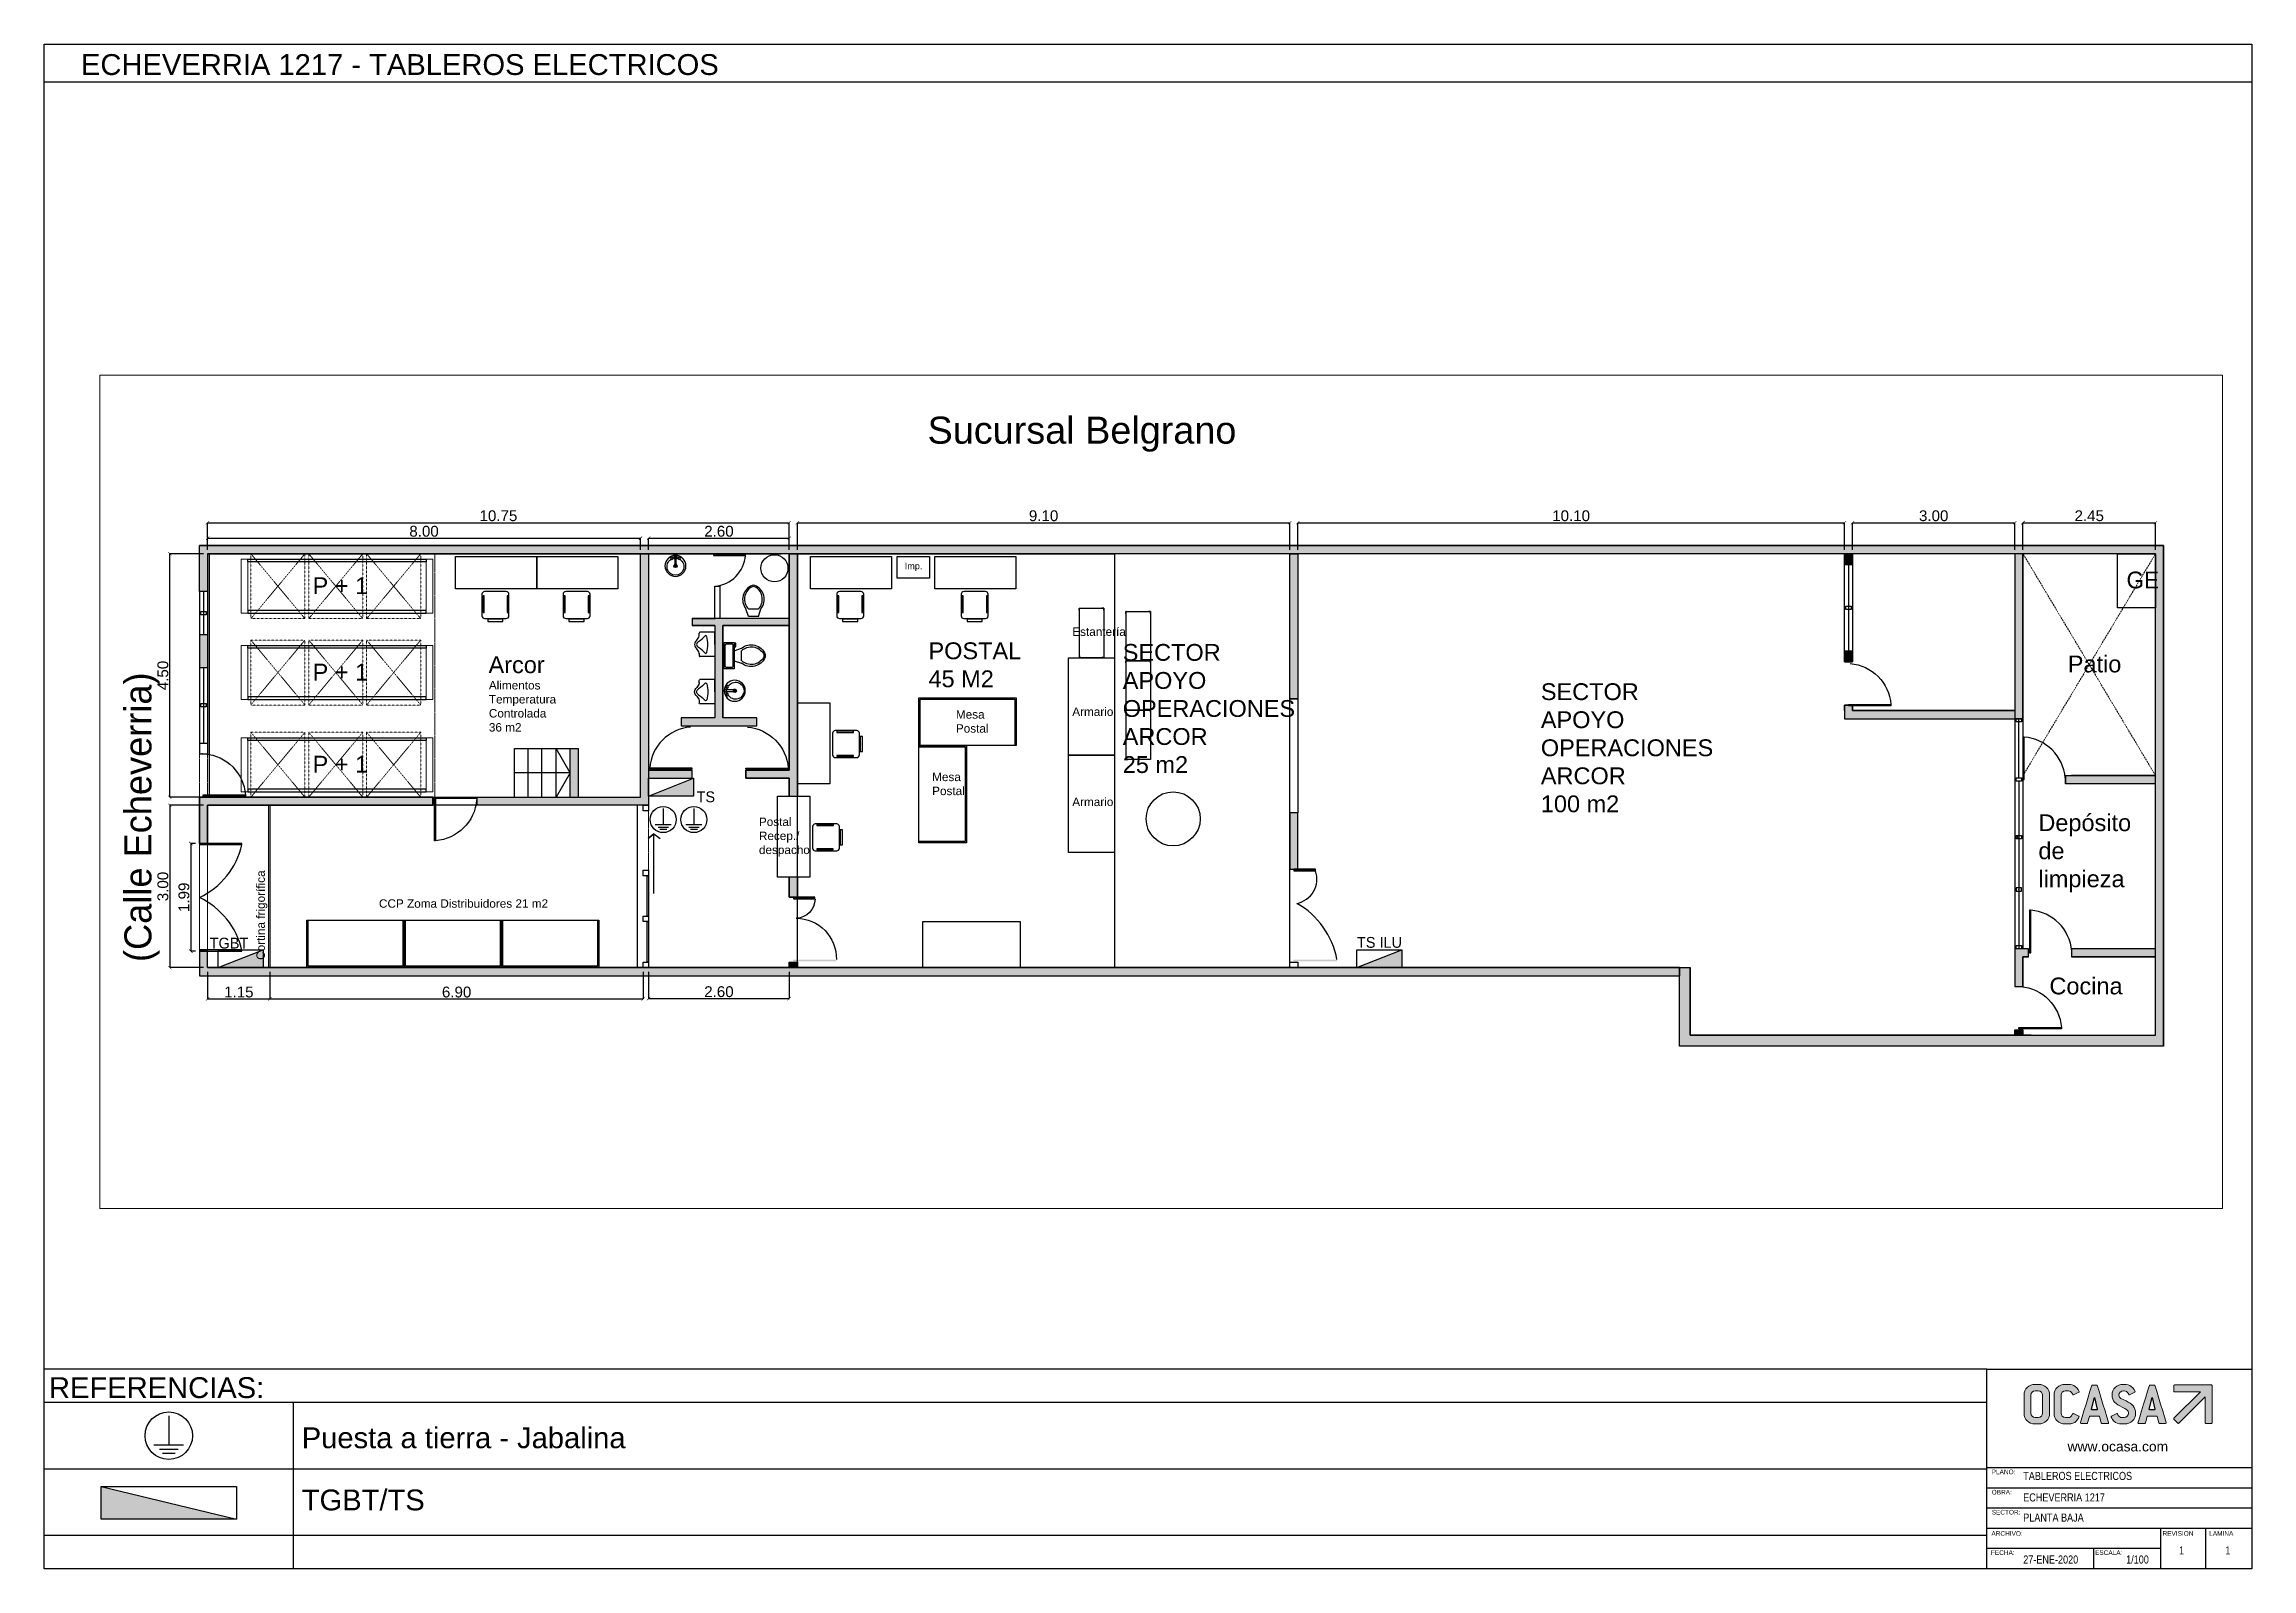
# Paper-space layout 'ARQUITECTURA' of a CAD drawing. Header units: millimetres. Extents: x 584 to 992, y 5 to 287.
# The model-space entities are those that its viewports show. They can reach past a viewport. Long polylines and large blocks are cut down to what shows.
import ezdxf
from ezdxf.enums import TextEntityAlignment as Align

# ---------------------------------------------------------------- set-up
doc = ezdxf.new("R2010")
doc.units = ezdxf.units.MM
doc.linetypes.add('DASHED', pattern=[0.75, 0.5, -0.25])
doc.linetypes.add('HIDDEN2', pattern=[0.1875, 0.125, -0.0625])
doc.layers.get('Defpoints').update_dxf_attribs({"color": 2, "lineweight": 35})
for name, color, linetype in [('00-TEXTOS', 1, 'Continuous'), ('000 - TEXTO', 7, 'Continuous'), ('01', 1, 'Continuous'), ('_Sanitarios', 4, 'Continuous'), ('BORDE EXTERIOR', 250, 'Continuous'), ('Capa 1', 7, 'Continuous'), ('Carpintería', 1, 'Continuous'), ('COTAS GRALES', 141, 'Continuous'), ('Divisiones - Placas de roca de yeso y Vidrio', 3, 'Continuous'), ('Durlock', 30, 'Continuous'), ('EST. LIVIANAS - LARA', 143, 'Continuous'), ('IRI-OCASA-Layout R 9$0$OCA_Mobiliario', 8, 'Continuous'), ('IS ELECTRICA - GE', 20, 'Continuous'), ('LARGUERO_2300', 42, 'Continuous'), ('Leyendas', 251, 'Continuous'), ('LINEAS ROTULO', 252, 'Continuous'), ('Mamposteria_hatch', 252, 'Continuous'), ('Mobiliario', 8, 'Continuous'), ('MUROS', 6, 'Continuous'), ('Racks', 7, 'Continuous'), ('REJAS', 80, 'Continuous'), ('TEXTO CCP', 151, 'Continuous')]:
    doc.layers.add(name, color=color, linetype=linetype)
for name, color, linetype, lineweight in [('1', 6, 'Continuous', 13), ('BASTIDOR', 162, 'Continuous', 5), ('MERCADERIA', 252, 'Continuous', 5), ('Proyecciones', 14, 'HIDDEN2', 5)]:
    doc.layers.add(name, color=color, linetype=linetype, lineweight=lineweight)
doc.layers.add('AUX', color=232, linetype='Continuous', plot=False)
doc.layers.add('VIEWPORT', color=7, linetype='Continuous', plot=False)
doc.layers.add('HATCH ARCOR', color=7, linetype='Continuous', true_color=0xfff0fe)
doc.layers.add('HATCH CCP', color=7, linetype='Continuous', true_color=0xe6ecfe)
doc.styles.add('arial', font='arial.ttf')
doc.styles.add('IRI-OCASA-Layout R 9$0$Standard', font='arial.ttf')
doc.styles.add('ROMANS', font='romans.shx', dxfattribs={"width": 0.8})
doc.styles.add('rotulo1', font='arial.ttf')
doc.dimstyles.new('cotas-50', dxfattribs={"dimscale": 0.5, "dimtxt": 0.4, "dimasz": 0.125, "dimexe": 0, "dimexo": 0.15, "dimgap": 0.05, "dimtad": 1, "dimzin": 2, "dimdsep": 46, "dimtxsty": 'arial', "dimblk1": 'ARCHTICK', "dimblk2": 'ARCHTICK', "dimsah": 1, "dimcen": 0.2, "dimclrd": 9, "dimclre": 8, "dimclrt": 256, "dimaunit": 1, "dimadec": 0, "dimazin": 0, "dimtfac": 1, "dimtix": 1, "dimtmove": 2, "dimatfit": 3, "dimldrblk": 'ARCHTICK', "dimfxl": 1, "dimtolj": 1, "dimtzin": 4, "dimarcsym": 0})

psp = doc.layouts.new('ARQUITECTURA')

# ---------------------------------------------------------------- texts
at = {"transparency": 33554687, "style": 'rotulo1'}
for s, height, p in [('www.ocasa.com ', 1.8275, (957.83, 26.5)), ('PLANO:', 0.857, (943.81, 22.29)), ('OBRA:', 0.857, (943.81, 18.54)), ('SECTOR:', 0.857, (943.81, 14.84)), ('ARCHIVO:', 0.857, (943.76, 10.91)), ('FECHA:', 0.857, (943.67, 7.37)), ('ESCALA:', 0.857, (962.91, 7.37)), ('REVISION', 0.857, (975.38, 10.91)), ('LAMINA', 0.857, (984.01, 10.91))]:
    psp.add_text(s, height=height, dxfattribs=at).set_placement(p)
at = {"transparency": 33554687, "char_height": 1.5, "attachment_point": 1, "style": 'ROMANS'}
for s, width, insert in [('{\\fArial|b0|i0|c0|p34;TABLEROS ELECTRICOS}', 46.9599, (949.64, 22.72)), ('{\\fArial|b0|i0|c0|p34;ECHEVERRIA 1217}', 35.3319, (949.64, 18.75)), ('{\\fArial|b0|i0|c0|p34;PLANTA BAJA}', 35.3319, (949.64, 15.02)), ('{\\fArial|b0|i0|c0|p34;1}', 0.00321, (978.43, 8.95)), ('{\\fArial|b0|i0|c0|p34;1}', 0.00321, (986.99, 8.95)), ('{\\fArial|b0|i0|c0|p34;27-ENE-2020}', 0.0276, (949.64, 7.27)), ('{\\fArial|b0|i0|c0|p34;1/100}', 0.00321, (968.66, 7.27))]:
    psp.add_mtext_dynamic_manual_height_columns(s, width=width, gutter_width=0.0484, heights=[0], dxfattribs=dict(at, insert=insert))
at = {"layer": '00-TEXTOS', "color": 251, "style": 'rotulo1'}
for s, height, p in [('ECHEVERRIA 1217 - TABLEROS ELECTRICOS', 3.8537, (590.69, 282.82)), ('REFERENCIAS:', 3.8537, (584.78, 38.29)), ('Puesta a tierra - Jabalina ', 3.8537, (631.49, 29.02)), ('TGBT/TS', 3.854, (631.49, 17.53))]:
    psp.add_text(s, height=height, dxfattribs=at).set_placement(p, align=Align.MIDDLE_LEFT)

msp = doc.modelspace()

# ---------------------------------------------------------------- texts
at = {"insert": (13.456, -34.214), "char_height": 0.5, "width": 18.41111, "attachment_point": 1}
msp.add_mtext('\\pt0.5;{\\fArial|b0|i0|c0|p34;Sucursal Belgrano}', dxfattribs=at)
at = {"layer": '000 - TEXTO', "char_height": 0.2, "attachment_point": 1}
for s, insert in [('TS', (9.187, -41.141)), ('TGBT', (0.189, -43.845)), ('TS ILU', (21.392, -43.831))]:
    msp.add_mtext_dynamic_manual_height_columns(s, width=1.08426, gutter_width=12.5, heights=[0], dxfattribs=dict(at, insert=insert))
at = {"layer": 'IRI-OCASA-Layout R 9$0$OCA_Mobiliario', "insert": (13.36, -37.07), "char_height": 0.12, "attachment_point": 9, "style": 'IRI-OCASA-Layout R 9$0$Standard'}
msp.add_mtext_dynamic_manual_height_columns('Imp. ', width=1.12152, gutter_width=12.5, heights=[0], dxfattribs=at)
at = {"layer": 'Leyendas'}
msp.add_text('(Calle Echeverria)', height=0.5, rotation=90, dxfattribs=at).set_placement((-0.888, -44.293))
at = {"layer": 'Leyendas', "insert": (35.614, -37.078), "char_height": 0.3109, "attachment_point": 1}
msp.add_mtext_dynamic_manual_height_columns('GE', width=0.25345, gutter_width=12.5, heights=[0], dxfattribs=at)
at = {"layer": 'Leyendas', "attachment_point": 1}
for s, insert, char_height, width in [('{\\fArial|b0|i0|c0|p34;P + 1}', (2.091, -37.183), 0.3109, 1.73402), ('{\\fArial|b0|i0|c0|p34;Estantería}', (16.13, -38.111), 0.15545, 0.86701), ('{\\fArial|b0|i0|c0|p34;Arcor}', (5.342, -38.644), 0.3109, 1.73402), ('{\\fArial|b0|i0|c0|p34;Patio}', (34.528, -38.63), 0.3109, 1.73402), ('{\\fArial|b0|i0|c0|p34;P + 1}', (2.091, -38.78), 0.3109, 1.73402), ('{\\fArial|b0|i0|c0|p34;Alimentos\\PTemperatura \\PControlada\\P36 m2}', (5.348, -39.101), 0.15545, 0.86701), ('{\\fArial|b0|i0|c0|p34;Mesa Postal}', (13.979, -39.64), 0.15545, 0.86701), ('{\\fArial|b0|i0|c0|p34;Armario}', (16.13, -39.59), 0.15545, 0.86701), ('{\\fArial|b0|i0|c0|p34;P + 1}', (2.091, -40.483), 0.3109, 1.73402), ('{\\fArial|b0|i0|c0|p34;Mesa Postal}', (13.54, -40.795), 0.15545, 0.86701), ('{\\fArial|b0|i0|c0|p34;Postal\\PRecep./\\Pdespacho}', (10.339, -41.625), 0.15545, 0.86701), ('{\\fArial|b0|i0|c0|p34;Armario}', (16.13, -41.256), 0.15545, 0.86701), ('{\\fArial|b0|i0|c0|p34;Depósito\\Pde \\Plimpieza}', (33.985, -41.564), 0.3109, 1.73402), ('{\\fArial|b0|i0|c0|p34;Cocina}', (34.189, -44.581), 0.3109, 1.73402)]:
    msp.add_mtext(s, dxfattribs=dict(at, insert=insert, char_height=char_height, width=width))
at = {"layer": 'Leyendas', "insert": (1.053, -44.254), "char_height": 0.15545, "width": 2.4523, "attachment_point": 1, "rotation": 90}
msp.add_mtext('{\\fArial|b0|i0|c0|p34;Cortina frigorífica}', dxfattribs=at)
at = {"layer": 'TEXTO CCP', "attachment_point": 1}
for s, insert, char_height, width in [('{\\fArial|b0|i0|c0|p34;POSTAL\\P45 M2}', (13.473, -38.386), 0.3109, 1.73402), ('{\\fArial|b0|i0|c0|p34;SECTOR APOYO\\POPERACIONES\\PARCOR\\P25 m2}', (17.063, -38.416), 0.3109, 1.73402), ('{\\fArial|b0|i0|c0|p34;SECTOR APOYO\\POPERACIONES\\PARCOR\\P100 m2}', (24.79, -39.142), 0.3109, 1.73402), ('{\\fArial|b0|i0|c0|p34;CCP Zoma Distribuidores 21 m2}', (3.317, -43.135), 0.15545, 5.68672)]:
    msp.add_mtext(s, dxfattribs=dict(at, insert=insert, char_height=char_height, width=width))

# ---------------------------------------------------------------- blocks, each defined once
blk = doc.blocks.new('block 2')
h = blk.add_hatch(color=7)
h.dxf.hatch_style = 1
edge = h.paths.add_edge_path()
edge.add_spline(control_points=[(12.3, -132.6), (12.3, -132.6), (12.3, -106), (12.3, -106), (12.3, -96.5), (5.7, -90.1), (-4.4, -90.1)], knot_values=[5, 5, 5, 5, 6, 6, 6, 7, 7, 7, 7], degree=3, periodic=0)
edge.add_spline(control_points=[(-4.4, -90.1), (-4.4, -90.1), (-8.8, -90.1), (-8.8, -90.1), (-18.8, -90.1), (-25.5, -96.5), (-25.5, -106)], knot_values=[3, 3, 3, 3, 4, 4, 4, 5, 5, 5, 5], degree=3, periodic=0)
edge.add_spline(control_points=[(-25.5, -106), (-25.5, -106), (-25.5, -132.6), (-25.5, -132.6), (-25.5, -142.1), (-18.9, -148.5), (-8.8, -148.5)], knot_values=[1, 1, 1, 1, 2, 2, 2, 3, 3, 3, 3], degree=3, periodic=0)
edge.add_spline(control_points=[(-8.8, -148.5), (-8.8, -148.5), (-4.4, -148.5), (-4.4, -148.5)], knot_values=[0, 0, 0, 0, 1, 1, 1, 1], degree=3, periodic=0)
edge.add_spline(control_points=[(-4.4, -148.5), (5.7, -148.5), (12.3, -142.1), (12.3, -132.6)], knot_values=[7, 7, 7, 7, 8, 8, 8, 8], degree=3, periodic=0)
edge = h.paths.add_edge_path(flags=16)
edge.add_spline(control_points=[(2, -119.3), (2, -125.9), (2, -132.6), (2, -132.6), (2, -136.3), (-0.8, -139.1), (-4.4, -139.1)], knot_values=[6, 6, 6, 6, 6.5, 6.5, 6.5, 7.5, 7.5, 7.5, 7.5], degree=3, periodic=0)
edge.add_spline(control_points=[(-4.4, -139.1), (-4.4, -139.1), (-8.8, -139.1), (-8.8, -139.1), (-12.4, -139.1), (-15.2, -136.2), (-15.2, -132.6)], knot_values=[4, 4, 4, 4, 5, 5, 5, 6, 6, 6, 6], degree=3, periodic=0)
edge.add_spline(control_points=[(-15.2, -132.6), (-15.2, -132.6), (-15.2, -106), (-15.2, -106), (-15.2, -102.4), (-12.4, -99.5), (-8.8, -99.5)], knot_values=[2, 2, 2, 2, 3, 3, 3, 4, 4, 4, 4], degree=3, periodic=0)
edge.add_spline(control_points=[(-8.8, -99.5), (-8.8, -99.5), (-4.4, -99.5), (-4.4, -99.5), (-0.8, -99.5), (2, -102.3), (2, -106)], knot_values=[0, 0, 0, 0, 1, 1, 1, 2, 2, 2, 2], degree=3, periodic=0)
edge.add_spline(control_points=[(2, -106), (2, -106), (2, -112.6), (2, -119.3)], knot_values=[7.5, 7.5, 7.5, 7.5, 8, 8, 8, 8], degree=3, periodic=0)
edge = h.paths.add_edge_path()
edge.add_spline(control_points=[(29.2, -132.6), (29.2, -132.6), (29.2, -106), (29.2, -106), (29.2, -102.4), (32.1, -99.5), (35.7, -99.5)], knot_values=[15, 15, 15, 15, 16, 16, 16, 17, 17, 17, 17], degree=3, periodic=0)
edge.add_spline(control_points=[(35.7, -99.5), (35.7, -99.5), (40.1, -99.5), (40.1, -99.5), (42.7, -99.5), (44.4, -101.1), (46, -103.8)], knot_values=[13, 13, 13, 13, 14, 14, 14, 15, 15, 15, 15], degree=3, periodic=0)
edge.add_spline(control_points=[(46, -103.8), (46.5, -104.8), (46.7, -105.4), (47.2, -105.4)], knot_values=[12, 12, 12, 12, 13, 13, 13, 13], degree=3, periodic=0)
edge.add_spline(control_points=[(47.2, -105.4), (47.3, -105.4), (47.5, -105.4), (47.7, -105.3)], knot_values=[11, 11, 11, 11, 12, 12, 12, 12], degree=3, periodic=0)
edge.add_spline(control_points=[(47.7, -105.3), (47.7, -105.3), (55.5, -101.4), (55.5, -101.4), (55.8, -101.2), (56, -101.1), (56, -100.7)], knot_values=[9, 9, 9, 9, 10, 10, 10, 11, 11, 11, 11], degree=3, periodic=0)
edge.add_spline(control_points=[(56, -100.7), (56, -99.7), (53.9, -95.7), (50.3, -93.1)], knot_values=[8, 8, 8, 8, 9, 9, 9, 9], degree=3, periodic=0)
edge.add_spline(control_points=[(50.3, -93.1), (47.5, -91), (44.2, -90.1), (40.1, -90.1)], knot_values=[7, 7, 7, 7, 8, 8, 8, 8], degree=3, periodic=0)
edge.add_spline(control_points=[(40.1, -90.1), (40.1, -90.1), (35.7, -90.1), (35.7, -90.1), (25.6, -90.1), (19, -96.5), (19, -106)], knot_values=[5, 5, 5, 5, 6, 6, 6, 7, 7, 7, 7], degree=3, periodic=0)
edge.add_spline(control_points=[(19, -106), (19, -106), (19, -132.6), (19, -132.6), (19, -142.1), (25.6, -148.5), (35.7, -148.5)], knot_values=[3, 3, 3, 3, 4, 4, 4, 5, 5, 5, 5], degree=3, periodic=0)
edge.add_spline(control_points=[(35.7, -148.5), (35.7, -148.5), (40.1, -148.5), (40.1, -148.5), (45.1, -148.5), (49, -147.2), (51.7, -144.4)], knot_values=[1, 1, 1, 1, 2, 2, 2, 3, 3, 3, 3], degree=3, periodic=0)
edge.add_spline(control_points=[(51.7, -144.4), (54.8, -141.2), (56, -138.6), (56, -137.7)], knot_values=[0, 0, 0, 0, 1, 1, 1, 1], degree=3, periodic=0)
edge.add_spline(control_points=[(56, -137.7), (56, -137.4), (55.8, -137.2), (55.5, -137)], knot_values=[23, 23, 23, 23, 24, 24, 24, 24], degree=3, periodic=0)
edge.add_spline(control_points=[(55.5, -137), (55.5, -137), (47.7, -133.1), (47.7, -133.1), (47.5, -133), (47.4, -133), (47.2, -133)], knot_values=[21, 21, 21, 21, 22, 22, 22, 23, 23, 23, 23], degree=3, periodic=0)
edge.add_spline(control_points=[(47.2, -133), (46.8, -133), (46.4, -133.7), (45.9, -134.7)], knot_values=[20, 20, 20, 20, 21, 21, 21, 21], degree=3, periodic=0)
edge.add_spline(control_points=[(45.9, -134.7), (44.3, -137.6), (42.7, -139.1), (40.1, -139.1)], knot_values=[19, 19, 19, 19, 20, 20, 20, 20], degree=3, periodic=0)
edge.add_spline(control_points=[(40.1, -139.1), (40.1, -139.1), (35.7, -139.1), (35.7, -139.1), (32.1, -139.1), (29.2, -136.2), (29.2, -132.6)], knot_values=[17, 17, 17, 17, 18, 18, 18, 19, 19, 19, 19], degree=3, periodic=0)
edge = h.paths.add_edge_path()
edge.add_spline(control_points=[(139.4, -132.6), (139.4, -123.7), (135, -118.8), (125.3, -114.4)], knot_values=[1, 1, 1, 1, 2, 2, 2, 2], degree=3, periodic=0)
edge.add_spline(control_points=[(125.3, -114.4), (119.1, -111.5), (114.9, -110.2), (114.9, -106)], knot_values=[0, 0, 0, 0, 1, 1, 1, 1], degree=3, periodic=0)
edge.add_spline(control_points=[(114.9, -106), (114.9, -102.3), (117.9, -99.5), (121.4, -99.5)], knot_values=[25, 25, 25, 25, 26, 26, 26, 26], degree=3, periodic=0)
edge.add_spline(control_points=[(121.4, -99.5), (121.4, -99.5), (122.7, -99.5), (122.7, -99.5), (125.5, -99.5), (127, -101.1), (128.8, -104)], knot_values=[23, 23, 23, 23, 24, 24, 24, 25, 25, 25, 25], degree=3, periodic=0)
edge.add_spline(control_points=[(128.8, -104), (129.3, -104.8), (129.5, -105.4), (129.9, -105.4)], knot_values=[22, 22, 22, 22, 23, 23, 23, 23], degree=3, periodic=0)
edge.add_spline(control_points=[(129.9, -105.4), (130, -105.4), (130.2, -105.4), (130.4, -105.3)], knot_values=[21, 21, 21, 21, 22, 22, 22, 22], degree=3, periodic=0)
edge.add_spline(control_points=[(130.4, -105.3), (130.4, -105.3), (138.2, -101.4), (138.2, -101.4), (138.5, -101.2), (138.7, -101.1), (138.7, -100.7)], knot_values=[19, 19, 19, 19, 20, 20, 20, 21, 21, 21, 21], degree=3, periodic=0)
edge.add_spline(control_points=[(138.7, -100.7), (138.7, -99.6), (136.5, -95.6), (133, -93.1)], knot_values=[18, 18, 18, 18, 19, 19, 19, 19], degree=3, periodic=0)
edge.add_spline(control_points=[(133, -93.1), (130.1, -91), (126.9, -90.1), (122.7, -90.1)], knot_values=[17, 17, 17, 17, 18, 18, 18, 18], degree=3, periodic=0)
edge.add_spline(control_points=[(122.7, -90.1), (122.7, -90.1), (121.4, -90.1), (121.4, -90.1), (111.3, -90.1), (104.7, -96.5), (104.7, -106)], knot_values=[15, 15, 15, 15, 16, 16, 16, 17, 17, 17, 17], degree=3, periodic=0)
edge.add_spline(control_points=[(104.7, -106), (104.7, -114.9), (109.7, -118.9), (119.6, -123.7)], knot_values=[14, 14, 14, 14, 15, 15, 15, 15], degree=3, periodic=0)
edge.add_spline(control_points=[(119.6, -123.7), (125.4, -126.5), (129.2, -128.1), (129.2, -132.6)], knot_values=[13, 13, 13, 13, 14, 14, 14, 14], degree=3, periodic=0)
edge.add_spline(control_points=[(129.2, -132.6), (129.2, -136.2), (126.2, -139.1), (122.7, -139.1)], knot_values=[12, 12, 12, 12, 13, 13, 13, 13], degree=3, periodic=0)
edge.add_spline(control_points=[(122.7, -139.1), (122.7, -139.1), (119.1, -139.1), (119.1, -139.1), (117.1, -139.1), (114.8, -137.7), (113.8, -135.8)], knot_values=[10, 10, 10, 10, 11, 11, 11, 12, 12, 12, 12], degree=3, periodic=0)
edge.add_spline(control_points=[(113.8, -135.8), (112.9, -134), (112.8, -133.1), (112.1, -133.1)], knot_values=[9, 9, 9, 9, 10, 10, 10, 10], degree=3, periodic=0)
edge.add_spline(control_points=[(112.1, -133.1), (111.9, -133.1), (111.9, -133.1), (111.7, -133.2)], knot_values=[8, 8, 8, 8, 9, 9, 9, 9], degree=3, periodic=0)
edge.add_spline(control_points=[(111.7, -133.2), (111.7, -133.2), (103.9, -137.1), (103.9, -137.1), (103.5, -137.3), (103.3, -137.5), (103.3, -137.7)], knot_values=[6, 6, 6, 6, 7, 7, 7, 8, 8, 8, 8], degree=3, periodic=0)
edge.add_spline(control_points=[(103.3, -137.7), (103.3, -138.6), (104.5, -141.2), (107.5, -144.3)], knot_values=[5, 5, 5, 5, 6, 6, 6, 6], degree=3, periodic=0)
edge.add_spline(control_points=[(107.5, -144.3), (110.2, -147.1), (114, -148.5), (119.1, -148.5)], knot_values=[4, 4, 4, 4, 5, 5, 5, 5], degree=3, periodic=0)
edge.add_spline(control_points=[(119.1, -148.5), (119.1, -148.5), (122.7, -148.5), (122.7, -148.5), (132.9, -148.5), (139.4, -142.1), (139.4, -132.6)], knot_values=[2, 2, 2, 2, 3, 3, 3, 4, 4, 4, 4], degree=3, periodic=0)
h = blk.add_hatch(color=7)
h.dxf.hatch_style = 1
edge = h.paths.add_edge_path()
edge.add_spline(control_points=[(99.6, -146.8), (99.6, -146.7), (82.8, -91.6), (82.8, -91.6), (82.7, -91.2), (82.4, -91), (81.9, -91)], knot_values=[14, 14, 14, 14, 15, 15, 15, 16, 16, 16, 16], degree=3, periodic=0)
edge.add_spline(control_points=[(81.9, -91), (81.9, -91), (75.5, -91), (75.5, -91), (74.9, -91), (74.8, -91.2), (74.6, -91.6)], knot_values=[12, 12, 12, 12, 13, 13, 13, 14, 14, 14, 14], degree=3, periodic=0)
edge.add_spline(control_points=[(74.6, -91.6), (74.6, -91.6), (57.8, -146.7), (57.8, -146.8)], knot_values=[11, 11, 11, 11, 12, 12, 12, 12], degree=3, periodic=0)
edge.add_spline(control_points=[(57.8, -146.8), (57.8, -147.3), (58.1, -147.6), (58.8, -147.6)], knot_values=[10, 10, 10, 10, 11, 11, 11, 11], degree=3, periodic=0)
edge.add_spline(control_points=[(58.8, -147.6), (58.8, -147.6), (67.7, -147.6), (67.7, -147.6), (68.2, -147.6), (68.6, -147.4), (68.6, -147)], knot_values=[8, 8, 8, 8, 9, 9, 9, 10, 10, 10, 10], degree=3, periodic=0)
edge.add_spline(control_points=[(68.6, -147), (68.6, -147), (71.3, -137.5), (71.3, -137.5), (71.4, -137.1), (71.7, -137), (72.2, -137)], knot_values=[6, 6, 6, 6, 7, 7, 7, 8, 8, 8, 8], degree=3, periodic=0)
edge.add_spline(control_points=[(72.2, -137), (72.2, -137), (85.1, -137), (85.1, -137), (85.6, -137), (85.9, -137.1), (86, -137.5)], knot_values=[4, 4, 4, 4, 5, 5, 5, 6, 6, 6, 6], degree=3, periodic=0)
edge.add_spline(control_points=[(86, -137.5), (86, -137.5), (88.7, -147), (88.7, -147), (88.8, -147.4), (89, -147.6), (89.6, -147.6)], knot_values=[2, 2, 2, 2, 3, 3, 3, 4, 4, 4, 4], degree=3, periodic=0)
edge.add_spline(control_points=[(89.6, -147.6), (89.6, -147.6), (98.7, -147.6), (98.7, -147.6), (99.3, -147.6), (99.6, -147.3), (99.6, -146.8)], knot_values=[0, 0, 0, 0, 1, 1, 1, 2, 2, 2, 2], degree=3, periodic=0)
h.paths.add_polyline_path([(82.1, -127.6), (75.2, -127.6, -0.42049), (74.4, -126.7), (78.8, -109.6), (82.9, -126.7, -0.445364)], flags=16)
h = blk.add_hatch(color=7)
h.dxf.hatch_style = 1
edge = h.paths.add_edge_path()
edge.add_spline(control_points=[(184.9, -146.8), (184.9, -146.7), (168.1, -91.6), (168.1, -91.6), (167.9, -91.2), (167.6, -91), (167.2, -91)], knot_values=[14, 14, 14, 14, 15, 15, 15, 16, 16, 16, 16], degree=3, periodic=0)
edge.add_spline(control_points=[(167.2, -91), (167.2, -91), (160.7, -91), (160.7, -91), (160.2, -91), (160, -91.2), (159.8, -91.6)], knot_values=[12, 12, 12, 12, 13, 13, 13, 14, 14, 14, 14], degree=3, periodic=0)
edge.add_spline(control_points=[(159.8, -91.6), (159.8, -91.6), (143, -146.7), (143, -146.8)], knot_values=[11, 11, 11, 11, 12, 12, 12, 12], degree=3, periodic=0)
edge.add_spline(control_points=[(143, -146.8), (143, -147.3), (143.3, -147.6), (144, -147.6)], knot_values=[10, 10, 10, 10, 11, 11, 11, 11], degree=3, periodic=0)
edge.add_spline(control_points=[(144, -147.6), (144, -147.6), (153, -147.6), (153, -147.6), (153.4, -147.6), (153.8, -147.4), (153.9, -147)], knot_values=[8, 8, 8, 8, 9, 9, 9, 10, 10, 10, 10], degree=3, periodic=0)
edge.add_spline(control_points=[(153.9, -147), (153.9, -147), (156.6, -137.5), (156.6, -137.5), (156.6, -137.1), (156.9, -137), (157.5, -137)], knot_values=[6, 6, 6, 6, 7, 7, 7, 8, 8, 8, 8], degree=3, periodic=0)
edge.add_spline(control_points=[(157.5, -137), (157.5, -137), (170.3, -137), (170.3, -137), (170.8, -137), (171.1, -137.1), (171.2, -137.5)], knot_values=[4, 4, 4, 4, 5, 5, 5, 6, 6, 6, 6], degree=3, periodic=0)
edge.add_spline(control_points=[(171.2, -137.5), (171.2, -137.5), (173.9, -147), (173.9, -147), (174, -147.4), (174.3, -147.6), (174.8, -147.6)], knot_values=[2, 2, 2, 2, 3, 3, 3, 4, 4, 4, 4], degree=3, periodic=0)
edge.add_spline(control_points=[(174.8, -147.6), (174.8, -147.6), (183.9, -147.6), (183.9, -147.6), (184.5, -147.6), (184.9, -147.3), (184.9, -146.8)], knot_values=[0, 0, 0, 0, 1, 1, 1, 2, 2, 2, 2], degree=3, periodic=0)
h.paths.add_polyline_path([(167.4, -127.4), (160.4, -127.4, -0.42049), (159.6, -126.6), (164, -109.4), (168.1, -126.6, -0.425879)], flags=16)
at = {"layer": 'Capa 1', "true_color": 0x231f20}
h = blk.add_hatch(color=250, dxfattribs=at)
h.dxf.hatch_style = 2
edge = h.paths.add_edge_path()
edge.add_spline(control_points=[(56, -137.7), (56, -138.6), (54.8, -141.2), (51.7, -144.4), (49, -147.2), (45.1, -148.5), (40.1, -148.5), (40.1, -148.5), (35.7, -148.5), (35.7, -148.5), (25.6, -148.5), (19, -142.1), (19, -132.6), (19, -132.6), (19, -106), (19, -106), (19, -96.5), (25.6, -90.1), (35.7, -90.1), (35.7, -90.1), (40.1, -90.1), (40.1, -90.1), (44.2, -90.1), (47.5, -91), (50.3, -93.1), (53.9, -95.7), (56, -99.7), (56, -100.7), (56, -101.1), (55.8, -101.2), (55.5, -101.4), (55.5, -101.4), (47.7, -105.3), (47.7, -105.3), (47.5, -105.4), (47.3, -105.4), (47.2, -105.4), (46.7, -105.4), (46.5, -104.8), (46, -103.8), (44.4, -101.1), (42.7, -99.5), (40.1, -99.5), (40.1, -99.5), (35.7, -99.5), (35.7, -99.5), (32.1, -99.5), (29.2, -102.4), (29.2, -106), (29.2, -106), (29.2, -132.6), (29.2, -132.6), (29.2, -136.2), (32.1, -139.1), (35.7, -139.1), (35.7, -139.1), (40.1, -139.1), (40.1, -139.1), (42.7, -139.1), (44.3, -137.6), (45.9, -134.7), (46.4, -133.7), (46.8, -133), (47.2, -133), (47.4, -133), (47.5, -133), (47.7, -133.1), (47.7, -133.1), (55.5, -137), (55.5, -137), (55.8, -137.2), (56, -137.4), (56, -137.7)], knot_values=[0, 0, 0, 0, 0.352778, 0.352778, 0.352778, 0.705556, 0.705556, 0.705556, 1.058333, 1.058333, 1.058333, 1.411111, 1.411111, 1.411111, 1.763889, 1.763889, 1.763889, 2.116667, 2.116667, 2.116667, 2.469444, 2.469444, 2.469444, 2.822222, 2.822222, 2.822222, 3.175, 3.175, 3.175, 3.527778, 3.527778, 3.527778, 3.880556, 3.880556, 3.880556, 4.233333, 4.233333, 4.233333, 4.586111, 4.586111, 4.586111, 4.938889, 4.938889, 4.938889, 5.291667, 5.291667, 5.291667, 5.644444, 5.644444, 5.644444, 5.997222, 5.997222, 5.997222, 6.35, 6.35, 6.35, 6.702778, 6.702778, 6.702778, 7.055556, 7.055556, 7.055556, 7.408333, 7.408333, 7.408333, 7.761111, 7.761111, 7.761111, 8.113889, 8.113889, 8.113889, 8.466667, 8.466667, 8.466667, 8.466667], degree=3, periodic=0)
edge.add_line((56, -137.7), (56, -137.7))
h = blk.add_hatch(color=250, dxfattribs=at)
h.dxf.hatch_style = 2
edge = h.paths.add_edge_path()
edge.add_spline(control_points=[(114.9, -106), (114.9, -110.2), (119.1, -111.5), (125.3, -114.4), (135, -118.8), (139.4, -123.7), (139.4, -132.6), (139.4, -142.1), (132.9, -148.5), (122.7, -148.5), (122.7, -148.5), (119.1, -148.5), (119.1, -148.5), (114, -148.5), (110.2, -147.1), (107.5, -144.3), (104.5, -141.2), (103.3, -138.6), (103.3, -137.7), (103.3, -137.5), (103.5, -137.3), (103.9, -137.1), (103.9, -137.1), (111.7, -133.2), (111.7, -133.2), (111.9, -133.1), (111.9, -133.1), (112.1, -133.1), (112.8, -133.1), (112.9, -134), (113.8, -135.8), (114.8, -137.7), (117.1, -139.1), (119.1, -139.1), (119.1, -139.1), (122.7, -139.1), (122.7, -139.1), (126.2, -139.1), (129.2, -136.2), (129.2, -132.6), (129.2, -128.1), (125.4, -126.5), (119.6, -123.7), (109.7, -118.9), (104.7, -114.9), (104.7, -106), (104.7, -96.5), (111.3, -90.1), (121.4, -90.1), (121.4, -90.1), (122.7, -90.1), (122.7, -90.1), (126.9, -90.1), (130.1, -91), (133, -93.1), (136.5, -95.6), (138.7, -99.6), (138.7, -100.7), (138.7, -101.1), (138.5, -101.2), (138.2, -101.4), (138.2, -101.4), (130.4, -105.3), (130.4, -105.3), (130.2, -105.4), (130, -105.4), (129.9, -105.4), (129.5, -105.4), (129.3, -104.8), (128.8, -104), (127, -101.1), (125.5, -99.5), (122.7, -99.5), (122.7, -99.5), (121.4, -99.5), (121.4, -99.5), (117.9, -99.5), (114.9, -102.3), (114.9, -106)], knot_values=[0, 0, 0, 0, 0.352778, 0.352778, 0.352778, 0.705556, 0.705556, 0.705556, 1.058333, 1.058333, 1.058333, 1.411111, 1.411111, 1.411111, 1.763889, 1.763889, 1.763889, 2.116667, 2.116667, 2.116667, 2.469444, 2.469444, 2.469444, 2.822222, 2.822222, 2.822222, 3.175, 3.175, 3.175, 3.527778, 3.527778, 3.527778, 3.880556, 3.880556, 3.880556, 4.233333, 4.233333, 4.233333, 4.586111, 4.586111, 4.586111, 4.938889, 4.938889, 4.938889, 5.291667, 5.291667, 5.291667, 5.644444, 5.644444, 5.644444, 5.997222, 5.997222, 5.997222, 6.35, 6.35, 6.35, 6.702778, 6.702778, 6.702778, 7.055556, 7.055556, 7.055556, 7.408333, 7.408333, 7.408333, 7.761111, 7.761111, 7.761111, 8.113889, 8.113889, 8.113889, 8.466667, 8.466667, 8.466667, 8.819444, 8.819444, 8.819444, 9.172222, 9.172222, 9.172222, 9.172222], degree=3, periodic=0)
edge.add_line((114.9, -106), (114.9, -106))
at = {"layer": 'Capa 1', "true_color": 0x009aa7}
h = blk.add_hatch(color=134, dxfattribs=at)
h.dxf.hatch_style = 2
edge = h.paths.add_edge_path()
edge.add_spline(control_points=[(251.6, -90.9), (251.6, -90.9), (196.8, -90.9), (196.8, -90.9), (196.1, -90.9), (195.9, -91.2), (195.9, -91.9), (195.9, -91.9), (195.9, -100.2), (195.9, -100.2), (195.9, -100.8), (196.1, -101.1), (196.8, -101.1), (196.8, -101.1), (235.2, -101.1), (235.2, -101.1), (235.2, -101.1), (196.2, -140.1), (196.2, -140.1), (195.8, -140.5), (195.8, -140.9), (196.2, -141.4), (196.2, -141.4), (202.1, -147.3), (202.1, -147.3), (202.6, -147.7), (202.9, -147.7), (203.4, -147.3), (203.4, -147.3), (242.4, -108.3), (242.4, -108.3), (242.4, -108.3), (242.4, -146.7), (242.4, -146.7), (242.4, -147.3), (242.6, -147.6), (243.3, -147.6), (243.3, -147.6), (251.6, -147.6), (251.6, -147.6), (252.2, -147.6), (252.5, -147.3), (252.5, -146.7), (252.5, -146.7), (252.5, -91.9), (252.5, -91.9), (252.5, -91.2), (252.2, -90.9), (251.6, -90.9)], knot_values=[0, 0, 0, 0, 1, 1, 1, 2, 2, 2, 3, 3, 3, 4, 4, 4, 5, 5, 5, 6, 6, 6, 7, 7, 7, 8, 8, 8, 9, 9, 9, 10, 10, 10, 11, 11, 11, 12, 12, 12, 13, 13, 13, 14, 14, 14, 15, 15, 15, 16, 16, 16, 16], degree=3, periodic=0)
at = {"color": 7}
for points in [[(78.8, -109.6), (82.9, -126.7, -0.445364), (82.1, -127.6), (75.2, -127.6, -0.418163), (74.4, -126.7), (78.8, -109.6)], [(164, -109.4), (168.1, -126.6, -0.445364), (167.4, -127.4), (160.4, -127.4, -0.418163), (159.6, -126.6), (164, -109.4)]]:
    blk.add_lwpolyline(points, format="xyb", dxfattribs=at)
at = {"layer": 'Capa 1', "lineweight": 0}
for points, knots in [([(-4.4, -148.5), (-4.4, -148.5), (-8.8, -148.5), (-8.8, -148.5), (-18.9, -148.5), (-25.5, -142.1), (-25.5, -132.6), (-25.5, -132.6), (-25.5, -106), (-25.5, -106), (-25.5, -96.5), (-18.8, -90.1), (-8.8, -90.1), (-8.8, -90.1), (-4.4, -90.1), (-4.4, -90.1), (5.7, -90.1), (12.3, -96.5), (12.3, -106), (12.3, -106), (12.3, -132.6), (12.3, -132.6), (12.3, -142.1), (5.7, -148.5), (-4.4, -148.5)], [0, 0, 0, 0, 1, 1, 1, 2, 2, 2, 3, 3, 3, 4, 4, 4, 5, 5, 5, 6, 6, 6, 7, 7, 7, 8, 8, 8, 8]), ([(56, -137.7), (56, -138.6), (54.8, -141.2), (51.7, -144.4), (49, -147.2), (45.1, -148.5), (40.1, -148.5), (40.1, -148.5), (35.7, -148.5), (35.7, -148.5), (25.6, -148.5), (19, -142.1), (19, -132.6), (19, -132.6), (19, -106), (19, -106), (19, -96.5), (25.6, -90.1), (35.7, -90.1), (35.7, -90.1), (40.1, -90.1), (40.1, -90.1), (44.2, -90.1), (47.5, -91), (50.3, -93.1), (53.9, -95.7), (56, -99.7), (56, -100.7), (56, -101.1), (55.8, -101.2), (55.5, -101.4), (55.5, -101.4), (47.7, -105.3), (47.7, -105.3), (47.5, -105.4), (47.3, -105.4), (47.2, -105.4), (46.7, -105.4), (46.5, -104.8), (46, -103.8), (44.4, -101.1), (42.7, -99.5), (40.1, -99.5), (40.1, -99.5), (35.7, -99.5), (35.7, -99.5), (32.1, -99.5), (29.2, -102.4), (29.2, -106), (29.2, -106), (29.2, -132.6), (29.2, -132.6), (29.2, -136.2), (32.1, -139.1), (35.7, -139.1), (35.7, -139.1), (40.1, -139.1), (40.1, -139.1), (42.7, -139.1), (44.3, -137.6), (45.9, -134.7), (46.4, -133.7), (46.8, -133), (47.2, -133), (47.4, -133), (47.5, -133), (47.7, -133.1), (47.7, -133.1), (55.5, -137), (55.5, -137), (55.8, -137.2), (56, -137.4), (56, -137.7)], [0, 0, 0, 0, 1, 1, 1, 2, 2, 2, 3, 3, 3, 4, 4, 4, 5, 5, 5, 6, 6, 6, 7, 7, 7, 8, 8, 8, 9, 9, 9, 10, 10, 10, 11, 11, 11, 12, 12, 12, 13, 13, 13, 14, 14, 14, 15, 15, 15, 16, 16, 16, 17, 17, 17, 18, 18, 18, 19, 19, 19, 20, 20, 20, 21, 21, 21, 22, 22, 22, 23, 23, 23, 24, 24, 24, 24]), ([(99.6, -146.8), (99.6, -147.3), (99.3, -147.6), (98.7, -147.6), (98.7, -147.6), (89.6, -147.6), (89.6, -147.6), (89, -147.6), (88.8, -147.4), (88.7, -147), (88.7, -147), (86, -137.5), (86, -137.5), (85.9, -137.1), (85.6, -137), (85.1, -137), (85.1, -137), (72.2, -137), (72.2, -137), (71.7, -137), (71.4, -137.1), (71.3, -137.5), (71.3, -137.5), (68.6, -147), (68.6, -147), (68.6, -147.4), (68.2, -147.6), (67.7, -147.6), (67.7, -147.6), (58.8, -147.6), (58.8, -147.6), (58.1, -147.6), (57.8, -147.3), (57.8, -146.8), (57.8, -146.7), (74.6, -91.6), (74.6, -91.6), (74.8, -91.2), (74.9, -91), (75.5, -91), (75.5, -91), (81.9, -91), (81.9, -91), (82.4, -91), (82.7, -91.2), (82.8, -91.6), (82.8, -91.6), (99.6, -146.7), (99.6, -146.8)], [0, 0, 0, 0, 1, 1, 1, 2, 2, 2, 3, 3, 3, 4, 4, 4, 5, 5, 5, 6, 6, 6, 7, 7, 7, 8, 8, 8, 9, 9, 9, 10, 10, 10, 11, 11, 11, 12, 12, 12, 13, 13, 13, 14, 14, 14, 15, 15, 15, 16, 16, 16, 16]), ([(114.9, -106), (114.9, -110.2), (119.1, -111.5), (125.3, -114.4), (135, -118.8), (139.4, -123.7), (139.4, -132.6), (139.4, -142.1), (132.9, -148.5), (122.7, -148.5), (122.7, -148.5), (119.1, -148.5), (119.1, -148.5), (114, -148.5), (110.2, -147.1), (107.5, -144.3), (104.5, -141.2), (103.3, -138.6), (103.3, -137.7), (103.3, -137.5), (103.5, -137.3), (103.9, -137.1), (103.9, -137.1), (111.7, -133.2), (111.7, -133.2), (111.9, -133.1), (111.9, -133.1), (112.1, -133.1), (112.8, -133.1), (112.9, -134), (113.8, -135.8), (114.8, -137.7), (117.1, -139.1), (119.1, -139.1), (119.1, -139.1), (122.7, -139.1), (122.7, -139.1), (126.2, -139.1), (129.2, -136.2), (129.2, -132.6), (129.2, -128.1), (125.4, -126.5), (119.6, -123.7), (109.7, -118.9), (104.7, -114.9), (104.7, -106), (104.7, -96.5), (111.3, -90.1), (121.4, -90.1), (121.4, -90.1), (122.7, -90.1), (122.7, -90.1), (126.9, -90.1), (130.1, -91), (133, -93.1), (136.5, -95.6), (138.7, -99.6), (138.7, -100.7), (138.7, -101.1), (138.5, -101.2), (138.2, -101.4), (138.2, -101.4), (130.4, -105.3), (130.4, -105.3), (130.2, -105.4), (130, -105.4), (129.9, -105.4), (129.5, -105.4), (129.3, -104.8), (128.8, -104), (127, -101.1), (125.5, -99.5), (122.7, -99.5), (122.7, -99.5), (121.4, -99.5), (121.4, -99.5), (117.9, -99.5), (114.9, -102.3), (114.9, -106)], [0, 0, 0, 0, 1, 1, 1, 2, 2, 2, 3, 3, 3, 4, 4, 4, 5, 5, 5, 6, 6, 6, 7, 7, 7, 8, 8, 8, 9, 9, 9, 10, 10, 10, 11, 11, 11, 12, 12, 12, 13, 13, 13, 14, 14, 14, 15, 15, 15, 16, 16, 16, 17, 17, 17, 18, 18, 18, 19, 19, 19, 20, 20, 20, 21, 21, 21, 22, 22, 22, 23, 23, 23, 24, 24, 24, 25, 25, 25, 26, 26, 26, 26]), ([(184.9, -146.8), (184.9, -147.3), (184.5, -147.6), (183.9, -147.6), (183.9, -147.6), (174.8, -147.6), (174.8, -147.6), (174.3, -147.6), (174, -147.4), (173.9, -147), (173.9, -147), (171.2, -137.5), (171.2, -137.5), (171.1, -137.1), (170.8, -137), (170.3, -137), (170.3, -137), (157.5, -137), (157.5, -137), (156.9, -137), (156.6, -137.1), (156.6, -137.5), (156.6, -137.5), (153.9, -147), (153.9, -147), (153.8, -147.4), (153.4, -147.6), (153, -147.6), (153, -147.6), (144, -147.6), (144, -147.6), (143.3, -147.6), (143, -147.3), (143, -146.8), (143, -146.7), (159.8, -91.6), (159.8, -91.6), (160, -91.2), (160.2, -91), (160.7, -91), (160.7, -91), (167.2, -91), (167.2, -91), (167.6, -91), (167.9, -91.2), (168.1, -91.6), (168.1, -91.6), (184.9, -146.7), (184.9, -146.8)], [0, 0, 0, 0, 1, 1, 1, 2, 2, 2, 3, 3, 3, 4, 4, 4, 5, 5, 5, 6, 6, 6, 7, 7, 7, 8, 8, 8, 9, 9, 9, 10, 10, 10, 11, 11, 11, 12, 12, 12, 13, 13, 13, 14, 14, 14, 15, 15, 15, 16, 16, 16, 16]), ([(251.6, -90.9), (251.6, -90.9), (196.8, -90.9), (196.8, -90.9), (196.1, -90.9), (195.9, -91.2), (195.9, -91.9), (195.9, -91.9), (195.9, -100.2), (195.9, -100.2), (195.9, -100.8), (196.1, -101.1), (196.8, -101.1), (196.8, -101.1), (235.2, -101.1), (235.2, -101.1), (235.2, -101.1), (196.2, -140.1), (196.2, -140.1), (195.8, -140.5), (195.8, -140.9), (196.2, -141.4), (196.2, -141.4), (202.1, -147.3), (202.1, -147.3), (202.6, -147.7), (202.9, -147.7), (203.4, -147.3), (203.4, -147.3), (242.4, -108.3), (242.4, -108.3), (242.4, -108.3), (242.4, -146.7), (242.4, -146.7), (242.4, -147.3), (242.6, -147.6), (243.3, -147.6), (243.3, -147.6), (251.6, -147.6), (251.6, -147.6), (252.2, -147.6), (252.5, -147.3), (252.5, -146.7), (252.5, -146.7), (252.5, -91.9), (252.5, -91.9), (252.5, -91.2), (252.2, -90.9), (251.6, -90.9)], [0, 0, 0, 0, 1, 1, 1, 2, 2, 2, 3, 3, 3, 4, 4, 4, 5, 5, 5, 6, 6, 6, 7, 7, 7, 8, 8, 8, 9, 9, 9, 10, 10, 10, 11, 11, 11, 12, 12, 12, 13, 13, 13, 14, 14, 14, 15, 15, 15, 16, 16, 16, 16]), ([(2, -106), (2, -102.3), (-0.8, -99.5), (-4.4, -99.5), (-4.4, -99.5), (-8.8, -99.5), (-8.8, -99.5), (-12.4, -99.5), (-15.2, -102.4), (-15.2, -106), (-15.2, -106), (-15.2, -132.6), (-15.2, -132.6), (-15.2, -136.2), (-12.4, -139.1), (-8.8, -139.1), (-8.8, -139.1), (-4.4, -139.1), (-4.4, -139.1), (-0.8, -139.1), (2, -136.3), (2, -132.6), (2, -132.6), (2, -106), (2, -106)], [0, 0, 0, 0, 1, 1, 1, 2, 2, 2, 3, 3, 3, 4, 4, 4, 5, 5, 5, 6, 6, 6, 7, 7, 7, 8, 8, 8, 8])]:
    blk.add_open_spline(points, degree=3, knots=knots, dxfattribs=at)
blk = doc.blocks.new('PUESTA A TIERRA')
at = {"layer": 'IS ELECTRICA - GE', "color": 70}
for p, q in [((9.171, 2.959), (9.171, 2.659)), ((9.171, 2.659), (9.021, 2.659)), ((9.076, 2.619), (9.266, 2.619)), ((9.106, 2.579), (9.236, 2.579)), ((9.321, 2.659), (9.171, 2.659))]:
    blk.add_line(p, q, dxfattribs=at)
blk.add_circle((9.171, 2.756), 0.241, dxfattribs=at)
blk = doc.blocks.new('A$C070F03F8')
at = {"layer": 'Mobiliario', "linetype": 'Continuous'}
for p, q in [((0, 0.502), (0, 0.105)), ((0.448, 0.552), (0.05, 0.552)), ((0.498, 0.105), (0.498, 0.502)), ((0.05, 0.055), (0.448, 0.055))]:
    blk.add_line(p, q, dxfattribs=at)
for points in [[(0.021, 0.168), (0.039, 0.168), (0.039, 0.475), (0.021, 0.475)], [(0.466, 0.165), (0.488, 0.165), (0.488, 0.475), (0.466, 0.475)], [(0.109, 0), (0.389, 0), (0.389, 0.043), (0.109, 0.043)]]:
    blk.add_lwpolyline(points, close=True, dxfattribs=at)
for centre, start, end in [((0.05, 0.502), 90, 180), ((0.448, 0.502), 360, 90), ((0.05, 0.105), 180, 270), ((0.448, 0.105), 270, 360)]:
    blk.add_arc(centre, 0.05, start, end, dxfattribs=at)
blk = doc.blocks.new('escritorio_1.50x0.80')
at = {"layer": 'Mobiliario'}
blk.add_lwpolyline([(-0.6, 1.5), (0, 1.5), (0, 0), (-0.6, 0), (-0.6, 1.5)], dxfattribs=at)
at = {"layer": 'Mobiliario', "rotation": 90}
blk.add_blockref('A$C070F03F8', (0.602, 0.487), dxfattribs=at)
blk = doc.blocks.new('CL16')
for p, q in [((0, 0), (-217, 0)), ((0, 0), (217, 0)), ((-225, -7), (-225, -275)), ((-162, -293), (-211, -290)), ((162, -293), (211, -290)), ((170, -293), (168, -293)), ((225, -7), (225, -275))]:
    blk.add_line(p, q)
for centre, radius, start, end in [((-217, -7), 7.5, 90, 180), ((217, -7), 7.5, 0, 90), ((-210, -275), 15, 180, 266.748), ((-143, -171), 22, 109.704, 180), ((-544, -594), 568, 30.6184, 48.1251), ((-168, -405), 112, 37.9026, 86.748), ((0, -639), 511, 90, 107.0615), ((0, -274), 101, 217.8105, 270), ((3, -270), 67.5, 210.6184, 267.3437), ((0, -639), 511, 72.9385, 90), ((-3, -270), 67.5, 272.6563, 329.3816), ((0, -274), 101, 270, 322.0974), ((544, -594), 568, 131.8749, 149.3816), ((168, -405), 112, 93.252, 142.0974), ((143, -171), 22, 360, 70.296), ((210, -275), 15, 273.252, 0)]:
    blk.add_arc(centre, radius, start, end)
blk = doc.blocks.new('A$C48EA0DC4')
at = {"layer": 'Carpintería'}
blk.add_hatch(color=256, dxfattribs=at).paths.add_polyline_path([(0, 0.677), (0, 0.697), (0.7, 0.697), (0.7, 0.677)])
blk.add_lwpolyline([(0.7, 0.677), (0.7, 0.697), (0, 0.697), (0, 0.677)], close=True, dxfattribs=at)
blk.add_arc((-0.032, 0.732), 0.734, 274.7479, 355.7579, dxfattribs=at)
blk = doc.blocks.new('Toilet - top')
at = {"layer": '_Sanitarios'}
for p, q in [((-10, -8.5), (-8, -8.5)), ((-10, -9.5), (-10, -8.5)), ((-7, -9.5), (-10, -9.5)), ((-8, -8.5), (-8, -8)), ((-7, -8), (-7, -9.5)), ((-4, -8), (-6, -14)), ((4, -14), (-4, -14)), ((4, -8), (6, -14)), ((9.5, -6), (9.5, -2))]:
    blk.add_line(p, q, dxfattribs=at)
blk.add_lwpolyline([(10.5, -8), (10.5, 0), (-10.5, 0), (-10.5, -8)], close=True, dxfattribs=at)
for points in [[(-9.5, -2), (-9.5, -6)], [(8.5, -1), (-8.5, -1)], [(-8.5, -7), (8.5, -7)]]:
    blk.add_lwpolyline(points, dxfattribs=at)
for centre, radius, start, end in [((-8.6, -1.9), 0.884, 81.8699, 188.1301), ((-8.6, -6.1), 0.884, 171.8699, 278.1301), ((3.5, -21.6), 12.2, 141.4691, 247.9714), ((4.2, -21.8), 11.3, 136.3677, 238.9468), ((-3.5, -21.6), 12.2, 292.0284, 38.5307), ((-4.2, -21.8), 11.3, 301.053, 43.6321), ((8.6, -1.9), 0.884, 351.8699, 98.1301), ((8.6, -6.1), 0.884, 261.8699, 8.1301), ((0, -27.9), 4, 245.7318, 294.2682), ((0, -29), 4, 254.8605, 285.1395)]:
    blk.add_arc(centre, radius, start, end, dxfattribs=at)
blk = doc.blocks.new('A$C77FF7780')
at = {"layer": '_Sanitarios'}
for p, q in [((0.18, 0.353), (0.209, 0.353)), ((0.18, 0.231), (0.18, 0.353)), ((0.209, 0.353), (0.209, 0.231))]:
    blk.add_line(p, q, dxfattribs=at)
at = {"layer": '_Sanitarios', "linetype": 'Continuous'}
blk.add_circle((0.194, 0.194), 0.194, dxfattribs=at)
at = {"layer": '_Sanitarios'}
for centre, radius in [((0.12, 0.335), 0.0245), ((0.12, 0.335), 0.02), ((0.175, 0.194), 0.00253), ((0.179, 0.206), 0.00253), ((0.179, 0.183), 0.00253), ((0.188, 0.213), 0.00253), ((0.188, 0.176), 0.00253), ((0.194, 0.194), 0.00591), ((0.2, 0.213), 0.00253), ((0.2, 0.176), 0.00253), ((0.21, 0.206), 0.00253), ((0.21, 0.183), 0.00253), ((0.214, 0.194), 0.00253), ((0.267, 0.335), 0.0237), ((0.267, 0.335), 0.02)]:
    blk.add_circle(centre, radius, dxfattribs=at)
at = {"layer": '_Sanitarios', "linetype": 'Continuous'}
for centre, radius, start, end in [((0.194, 0.179), 0.157, 122.1773, 58.3839), ((0.194, 0.194), 0.144, 99.7824, 110.2787), ((0.194, 0.194), 0.144, 69.8543, 80.2176)]:
    blk.add_arc(centre, radius, start, end, dxfattribs=at)
at = {"layer": '_Sanitarios'}
for centre, radius, start, end in [((0.194, 0.194), 0.0302, 112.0313, 67.9687), ((0.194, 0.353), 0.0293, 299.9188, 240.0812), ((0.194, 0.194), 0.0259, 107.1021, 72.8979), ((0.194, 0.232), 0.0146, 180.5036, 0.5036)]:
    blk.add_arc(centre, radius, start, end, dxfattribs=at)
for p in [(0.175, 0.194), (0.179, 0.206), (0.179, 0.183), (0.188, 0.213), (0.188, 0.176), (0.2, 0.213), (0.2, 0.176), (0.21, 0.206), (0.21, 0.183), (0.214, 0.194)]:
    blk.add_point(p, dxfattribs=at)
blk = doc.blocks.new('new_puerta')
at = {"layer": 'Divisiones - Placas de roca de yeso y Vidrio'}
blk.add_hatch(color=256, dxfattribs=at).paths.add_polyline_path([(-754.858, 645.087), (-754.888, 645.087), (-754.888, 645.487), (-754.858, 645.487)])
blk.add_lwpolyline([(-754.888, 645.487), (-754.858, 645.487), (-754.858, 645.087), (-754.888, 645.087)], close=True, dxfattribs=at)
at = {"layer": 'Divisiones - Placas de roca de yeso y Vidrio', "linetype": 'Continuous'}
for centre, radius, start, end in [((-755.996, 645.133), 0.752, 0.6605, 91.297), ((-754.885, 645.13), 0.36, 91.1098, 178.0428)]:
    blk.add_arc(centre, radius, start, end, dxfattribs=at)
blk.add_solid([(-756.043, 645.08), (-756.043, 645.885), (-756.013, 645.08), (-756.013, 645.885)], dxfattribs=at)
blk = doc.blocks.new('_ArchTick')
at = {"color": 0, "linetype": 'ByBlock', "const_width": 0.15}
blk.add_lwpolyline([(-0.5, -0.5), (0.5, 0.5)], dxfattribs=at)
blk = doc.blocks.new('*D114')
at = {"layer": 'COTAS GRALES', "color": 8, "lineweight": -2, "transparency": 16777216}
for p, q in [((0.075, -41.398), (-0.549, -41.398)), ((0.075, -44.398), (-0.549, -44.398))]:
    blk.add_line(p, q, dxfattribs=at)
at = {"layer": 'COTAS GRALES', "color": 9, "lineweight": -2, "transparency": 16777216}
blk.add_line((-0.549, -41.398), (-0.549, -44.398), dxfattribs=at)
at = {"layer": 'Defpoints', "color": 0, "transparency": 16777216}
for p in [(0.15, -41.398), (-0.549, -44.398), (0.15, -44.398)]:
    blk.add_point(p, dxfattribs=at)
at = {"layer": 'COTAS GRALES', "color": 9, "lineweight": -2, "transparency": 16777216, "xscale": 0.0625, "yscale": 0.0625, "zscale": 0.0625}
for p, rotation in [((-0.549, -41.398), 90), ((-0.549, -44.398), 270)]:
    blk.add_blockref('_ArchTick', p, dxfattribs=dict(at, rotation=rotation))
at = {"layer": 'COTAS GRALES', "transparency": 16777216, "insert": (-0.676, -42.898), "char_height": 0.2, "attachment_point": 5, "rotation": 90, "style": 'arial'}
blk.add_mtext('\\A1;3.00', dxfattribs=at)
blk = doc.blocks.new('*D115')
at = {"layer": 'COTAS GRALES', "color": 8, "lineweight": -2, "transparency": 16777216}
for p, q in [((0.075, -36.748), (-0.549, -36.748)), ((0.101, -41.248), (-0.549, -41.248))]:
    blk.add_line(p, q, dxfattribs=at)
at = {"layer": 'COTAS GRALES', "color": 9, "lineweight": -2, "transparency": 16777216}
blk.add_line((-0.549, -41.248), (-0.549, -36.748), dxfattribs=at)
at = {"layer": 'Defpoints', "color": 0, "transparency": 16777216}
for p in [(-0.549, -36.748), (0.15, -36.748), (0.176, -41.248)]:
    blk.add_point(p, dxfattribs=at)
at = {"layer": 'COTAS GRALES', "color": 9, "lineweight": -2, "transparency": 16777216, "xscale": 0.0625, "yscale": 0.0625, "zscale": 0.0625}
for p, rotation in [((-0.549, -36.748), 90), ((-0.549, -41.248), 270)]:
    blk.add_blockref('_ArchTick', p, dxfattribs=dict(at, rotation=rotation))
at = {"layer": 'COTAS GRALES', "transparency": 16777216, "insert": (-0.676, -38.998), "char_height": 0.2, "attachment_point": 5, "rotation": 90, "style": 'arial'}
blk.add_mtext('\\A1;4.50', dxfattribs=at)
blk = doc.blocks.new('estanteria_liviana_90x45')
for p, q in [((-0.913, 0.448), (-0.913, 0.416)), ((-0.911, 0.416), (-0.913, 0.416)), ((-0.911, 0.448), (-0.911, 0.416)), ((-0.876, 0.453), (-0.908, 0.453)), ((-0.876, 0.451), (-0.908, 0.451)), ((-0.876, 0.451), (-0.876, 0.453)), ((-0.035, 0.453), (-0.003, 0.453)), ((-0.035, 0.451), (-0.035, 0.453)), ((-0.035, 0.451), (-0.003, 0.451)), ((0, 0.448), (0, 0.416)), ((0, 0.416), (0.002, 0.416)), ((0.002, 0.448), (0.002, 0.416)), ((-0.913, 0.003), (-0.913, 0.035)), ((-0.911, 0.035), (-0.913, 0.035)), ((-0.911, 0.003), (-0.911, 0.035)), ((0, 0.003), (0, 0.035)), ((0, 0.035), (0.002, 0.035)), ((0.002, 0.003), (0.002, 0.035)), ((-0.876, 0), (-0.908, 0)), ((-0.876, -0.002), (-0.908, -0.002)), ((-0.876, 0), (-0.876, -0.002)), ((-0.035, 0), (-0.003, 0)), ((-0.035, 0), (-0.035, -0.002)), ((-0.035, -0.002), (-0.003, -0.002))]:
    blk.add_line(p, q)
blk.add_lwpolyline([(-0.913, 0), (-0.913, 0.451), (0, 0.451), (0, 0)], close=True)
for centre, radius, start, end in [((-0.908, 0.448), 0.005, 90, 180), ((-0.908, 0.448), 0.003, 90, 180), ((-0.003, 0.448), 0.005, 0, 90), ((-0.003, 0.448), 0.003, 0, 90), ((-0.908, 0.003), 0.005, 180, 270), ((-0.908, 0.003), 0.003, 180, 270), ((-0.003, 0.003), 0.003, 270, 0), ((-0.003, 0.003), 0.005, 270, 0)]:
    blk.add_arc(centre, radius, start, end)
blk = doc.blocks.new('mesa_trabajo_1.80x.83')
at = {"layer": 'IRI-OCASA-Layout R 9$0$OCA_Mobiliario'}
blk.add_lwpolyline([(0, 0.88), (-1.8, 0.88), (-1.8, 0), (0, 0)], close=True, dxfattribs=at)
blk.add_lwpolyline([(-1.775, 0.88), (-1.775, 0.025), (-0.025, 0.025), (-0.025, 0.88)], dxfattribs=at)
blk = doc.blocks.new('*D106')
at = {"layer": 'COTAS GRALES', "color": 8, "lineweight": -2, "transparency": 16777216}
for p, q in [((11.05, -36.673), (11.05, -36.174)), ((20.15, -36.673), (20.15, -36.174))]:
    blk.add_line(p, q, dxfattribs=at)
at = {"layer": 'COTAS GRALES', "color": 9, "lineweight": -2, "transparency": 16777216}
blk.add_line((11.05, -36.174), (20.15, -36.174), dxfattribs=at)
at = {"layer": 'Defpoints', "color": 0, "transparency": 16777216}
for p in [(20.15, -36.174), (11.05, -36.748), (20.15, -36.748)]:
    blk.add_point(p, dxfattribs=at)
at = {"layer": 'COTAS GRALES', "color": 9, "lineweight": -2, "transparency": 16777216, "xscale": 0.0625, "yscale": 0.0625, "zscale": 0.0625, "rotation": 180}
blk.add_blockref('_ArchTick', (11.05, -36.174), dxfattribs=at)
at = {"layer": 'COTAS GRALES', "color": 9, "lineweight": -2, "transparency": 16777216, "xscale": 0.0625, "yscale": 0.0625, "zscale": 0.0625}
blk.add_blockref('_ArchTick', (20.15, -36.174), dxfattribs=at)
at = {"layer": 'COTAS GRALES', "transparency": 16777216, "insert": (15.6, -36.047), "char_height": 0.2, "attachment_point": 5, "style": 'arial'}
blk.add_mtext('\\A1;9.10', dxfattribs=at)
blk = doc.blocks.new('*D107')
at = {"layer": 'COTAS GRALES', "color": 8, "lineweight": -2, "transparency": 16777216}
for p, q in [((0.15, -36.673), (0.15, -36.174)), ((10.9, -36.673), (10.9, -36.174))]:
    blk.add_line(p, q, dxfattribs=at)
at = {"layer": 'COTAS GRALES', "color": 9, "lineweight": -2, "transparency": 16777216}
blk.add_line((0.15, -36.174), (10.9, -36.174), dxfattribs=at)
at = {"layer": 'Defpoints', "color": 0, "transparency": 16777216}
for p in [(10.9, -36.174), (0.15, -36.748), (10.9, -36.748)]:
    blk.add_point(p, dxfattribs=at)
at = {"layer": 'COTAS GRALES', "color": 9, "lineweight": -2, "transparency": 16777216, "xscale": 0.0625, "yscale": 0.0625, "zscale": 0.0625, "rotation": 180}
blk.add_blockref('_ArchTick', (0.15, -36.174), dxfattribs=at)
at = {"layer": 'COTAS GRALES', "color": 9, "lineweight": -2, "transparency": 16777216, "xscale": 0.0625, "yscale": 0.0625, "zscale": 0.0625}
blk.add_blockref('_ArchTick', (10.9, -36.174), dxfattribs=at)
at = {"layer": 'COTAS GRALES', "transparency": 16777216, "insert": (5.525, -36.047), "char_height": 0.2, "attachment_point": 5, "style": 'arial'}
blk.add_mtext('\\A1;10.75', dxfattribs=at)
blk = doc.blocks.new('*D108')
at = {"layer": 'COTAS GRALES', "color": 8, "lineweight": -2, "transparency": 16777216}
for p, q in [((0.15, -36.673), (0.15, -36.461)), ((8.15, -36.673), (8.15, -36.461))]:
    blk.add_line(p, q, dxfattribs=at)
at = {"layer": 'COTAS GRALES', "color": 9, "lineweight": -2, "transparency": 16777216}
blk.add_line((0.15, -36.461), (8.15, -36.461), dxfattribs=at)
at = {"layer": 'Defpoints', "color": 0, "transparency": 16777216}
for p in [(8.15, -36.461), (0.15, -36.748), (8.15, -36.748)]:
    blk.add_point(p, dxfattribs=at)
at = {"layer": 'COTAS GRALES', "color": 9, "lineweight": -2, "transparency": 16777216, "xscale": 0.0625, "yscale": 0.0625, "zscale": 0.0625, "rotation": 180}
blk.add_blockref('_ArchTick', (0.15, -36.461), dxfattribs=at)
at = {"layer": 'COTAS GRALES', "color": 9, "lineweight": -2, "transparency": 16777216, "xscale": 0.0625, "yscale": 0.0625, "zscale": 0.0625}
blk.add_blockref('_ArchTick', (8.15, -36.461), dxfattribs=at)
at = {"layer": 'COTAS GRALES', "transparency": 16777216, "insert": (4.15, -36.334), "char_height": 0.2, "attachment_point": 5, "style": 'arial'}
blk.add_mtext('\\A1;8.00', dxfattribs=at)
blk = doc.blocks.new('*D109')
at = {"layer": 'COTAS GRALES', "color": 8, "lineweight": -2, "transparency": 16777216}
for p, q in [((8.3, -36.673), (8.3, -36.461)), ((10.9, -36.673), (10.9, -36.461))]:
    blk.add_line(p, q, dxfattribs=at)
at = {"layer": 'COTAS GRALES', "color": 9, "lineweight": -2, "transparency": 16777216}
blk.add_line((8.3, -36.461), (10.9, -36.461), dxfattribs=at)
at = {"layer": 'Defpoints', "color": 0, "transparency": 16777216}
for p in [(10.9, -36.461), (8.3, -36.748), (10.9, -36.748)]:
    blk.add_point(p, dxfattribs=at)
at = {"layer": 'COTAS GRALES', "color": 9, "lineweight": -2, "transparency": 16777216, "xscale": 0.0625, "yscale": 0.0625, "zscale": 0.0625, "rotation": 180}
blk.add_blockref('_ArchTick', (8.3, -36.461), dxfattribs=at)
at = {"layer": 'COTAS GRALES', "color": 9, "lineweight": -2, "transparency": 16777216, "xscale": 0.0625, "yscale": 0.0625, "zscale": 0.0625}
blk.add_blockref('_ArchTick', (10.9, -36.461), dxfattribs=at)
at = {"layer": 'COTAS GRALES', "transparency": 16777216, "insert": (9.6, -36.334), "char_height": 0.2, "attachment_point": 5, "style": 'arial'}
blk.add_mtext('\\A1;2.60', dxfattribs=at)
blk = doc.blocks.new('*D110')
at = {"layer": 'COTAS GRALES', "color": 8, "lineweight": -2, "transparency": 16777216}
for p, q in [((0.15, -44.473), (0.15, -44.977)), ((1.303, -44.473), (1.303, -44.977))]:
    blk.add_line(p, q, dxfattribs=at)
at = {"layer": 'COTAS GRALES', "color": 9, "lineweight": -2, "transparency": 16777216}
blk.add_line((0.15, -44.977), (1.303, -44.977), dxfattribs=at)
at = {"layer": 'Defpoints', "color": 0, "transparency": 16777216}
for p in [(0.15, -44.398), (1.303, -44.398), (1.303, -44.977)]:
    blk.add_point(p, dxfattribs=at)
at = {"layer": 'COTAS GRALES', "color": 9, "lineweight": -2, "transparency": 16777216, "xscale": 0.0625, "yscale": 0.0625, "zscale": 0.0625, "rotation": 180}
blk.add_blockref('_ArchTick', (0.15, -44.977), dxfattribs=at)
at = {"layer": 'COTAS GRALES', "color": 9, "lineweight": -2, "transparency": 16777216, "xscale": 0.0625, "yscale": 0.0625, "zscale": 0.0625}
blk.add_blockref('_ArchTick', (1.303, -44.977), dxfattribs=at)
at = {"layer": 'COTAS GRALES', "transparency": 16777216, "insert": (0.727, -44.85), "char_height": 0.2, "attachment_point": 5, "style": 'arial'}
blk.add_mtext('\\A1;1.15', dxfattribs=at)
blk = doc.blocks.new('*D111')
at = {"layer": 'COTAS GRALES', "color": 8, "lineweight": -2, "transparency": 16777216}
for p, q in [((1.303, -44.473), (1.303, -44.977)), ((8.2, -44.473), (8.2, -44.977))]:
    blk.add_line(p, q, dxfattribs=at)
at = {"layer": 'COTAS GRALES', "color": 9, "lineweight": -2, "transparency": 16777216}
blk.add_line((1.303, -44.977), (8.2, -44.977), dxfattribs=at)
at = {"layer": 'Defpoints', "color": 0, "transparency": 16777216}
for p in [(1.303, -44.398), (8.2, -44.398), (8.2, -44.977)]:
    blk.add_point(p, dxfattribs=at)
at = {"layer": 'COTAS GRALES', "color": 9, "lineweight": -2, "transparency": 16777216, "xscale": 0.0625, "yscale": 0.0625, "zscale": 0.0625, "rotation": 180}
blk.add_blockref('_ArchTick', (1.303, -44.977), dxfattribs=at)
at = {"layer": 'COTAS GRALES', "color": 9, "lineweight": -2, "transparency": 16777216, "xscale": 0.0625, "yscale": 0.0625, "zscale": 0.0625}
blk.add_blockref('_ArchTick', (8.2, -44.977), dxfattribs=at)
at = {"layer": 'COTAS GRALES', "transparency": 16777216, "insert": (4.752, -44.85), "char_height": 0.2, "attachment_point": 5, "style": 'arial'}
blk.add_mtext('\\A1;6.90', dxfattribs=at)
blk = doc.blocks.new('*D112')
at = {"layer": 'COTAS GRALES', "color": 8, "lineweight": -2, "transparency": 16777216}
for p, q in [((8.3, -44.473), (8.3, -44.97)), ((10.9, -44.473), (10.9, -44.97))]:
    blk.add_line(p, q, dxfattribs=at)
at = {"layer": 'COTAS GRALES', "color": 9, "lineweight": -2, "transparency": 16777216}
blk.add_line((8.3, -44.97), (10.9, -44.97), dxfattribs=at)
at = {"layer": 'Defpoints', "color": 0, "transparency": 16777216}
for p in [(8.3, -44.398), (10.9, -44.398), (10.9, -44.97)]:
    blk.add_point(p, dxfattribs=at)
at = {"layer": 'COTAS GRALES', "color": 9, "lineweight": -2, "transparency": 16777216, "xscale": 0.0625, "yscale": 0.0625, "zscale": 0.0625, "rotation": 180}
blk.add_blockref('_ArchTick', (8.3, -44.97), dxfattribs=at)
at = {"layer": 'COTAS GRALES', "color": 9, "lineweight": -2, "transparency": 16777216, "xscale": 0.0625, "yscale": 0.0625, "zscale": 0.0625}
blk.add_blockref('_ArchTick', (10.9, -44.97), dxfattribs=at)
at = {"layer": 'COTAS GRALES', "transparency": 16777216, "insert": (9.6, -44.843), "char_height": 0.2, "attachment_point": 5, "style": 'arial'}
blk.add_mtext('\\A1;2.60', dxfattribs=at)
blk = doc.blocks.new('A$C0D016993')
at = {"linetype": 'DASHED', "ltscale": 0.05}
for points in [[(0, 1.2), (1, 1.2), (1, 0), (0, 0), (0, 1.2)], [(0, 1.2), (1, 0)], [(1, 1.2), (0, 0)]]:
    blk.add_lwpolyline(points, dxfattribs=at)
blk = doc.blocks.new('mecalux_nuevo_3.30x1.00')
at = {"layer": 'BASTIDOR'}
for points in [[(-1, 3.377), (-1, 3.5), (0, 3.5), (0, 3.377)], [(-1, 3.377), (-1, 3.5), (0, 3.5), (0, 3.377)], [(-1, -0.043), (-1, 0.08), (0, 0.08), (0, -0.043)]]:
    blk.add_lwpolyline(points, close=True, dxfattribs=at)
at = {"layer": 'LARGUERO_2300'}
for points in [[(-0.95, 0.08), (-0.95, 3.377), (-1, 3.377), (-1, 0.08)], [(-0.05, 0.08), (-0.05, 3.377), (0, 3.377), (0, 0.08)]]:
    blk.add_lwpolyline(points, close=True, dxfattribs=at)
at = {"layer": 'MERCADERIA', "color": 253, "xscale": -1, "rotation": 270}
blk.add_blockref('A$C0D016993', (-1.1, 2.32), dxfattribs=at)
at = {"layer": 'MERCADERIA', "color": 253, "rotation": 270}
for p in [(-1.1, 2.25), (-1.1, 1.18)]:
    blk.add_blockref('A$C0D016993', p, dxfattribs=at)
blk = doc.blocks.new('*D113')
at = {"layer": 'COTAS GRALES', "color": 8, "lineweight": -2, "transparency": 16777216}
for p, q in [((20.3, -36.673), (20.3, -36.174)), ((30.4, -36.673), (30.4, -36.174))]:
    blk.add_line(p, q, dxfattribs=at)
at = {"layer": 'COTAS GRALES', "color": 9, "lineweight": -2, "transparency": 16777216}
blk.add_line((20.3, -36.174), (30.4, -36.174), dxfattribs=at)
at = {"layer": 'Defpoints', "color": 0, "transparency": 16777216}
for p in [(30.4, -36.174), (20.3, -36.748), (30.4, -36.748)]:
    blk.add_point(p, dxfattribs=at)
at = {"layer": 'COTAS GRALES', "color": 9, "lineweight": -2, "transparency": 16777216, "xscale": 0.0625, "yscale": 0.0625, "zscale": 0.0625, "rotation": 180}
blk.add_blockref('_ArchTick', (20.3, -36.174), dxfattribs=at)
at = {"layer": 'COTAS GRALES', "color": 9, "lineweight": -2, "transparency": 16777216, "xscale": 0.0625, "yscale": 0.0625, "zscale": 0.0625}
blk.add_blockref('_ArchTick', (30.4, -36.174), dxfattribs=at)
at = {"layer": 'COTAS GRALES', "transparency": 16777216, "insert": (25.35, -36.047), "char_height": 0.2, "attachment_point": 5, "style": 'arial'}
blk.add_mtext('\\A1;10.10', dxfattribs=at)
blk = doc.blocks.new('*D116')
at = {"layer": 'COTAS GRALES', "color": 8, "lineweight": -2, "transparency": 16777216}
for p, q in [((30.55, -36.673), (30.55, -36.174)), ((33.55, -36.673), (33.55, -36.174))]:
    blk.add_line(p, q, dxfattribs=at)
at = {"layer": 'COTAS GRALES', "color": 9, "lineweight": -2, "transparency": 16777216}
blk.add_line((30.55, -36.174), (33.55, -36.174), dxfattribs=at)
at = {"layer": 'Defpoints', "color": 0, "transparency": 16777216}
for p in [(33.55, -36.174), (30.55, -36.748), (33.55, -36.748)]:
    blk.add_point(p, dxfattribs=at)
at = {"layer": 'COTAS GRALES', "color": 9, "lineweight": -2, "transparency": 16777216, "xscale": 0.0625, "yscale": 0.0625, "zscale": 0.0625, "rotation": 180}
blk.add_blockref('_ArchTick', (30.55, -36.174), dxfattribs=at)
at = {"layer": 'COTAS GRALES', "color": 9, "lineweight": -2, "transparency": 16777216, "xscale": 0.0625, "yscale": 0.0625, "zscale": 0.0625}
blk.add_blockref('_ArchTick', (33.55, -36.174), dxfattribs=at)
at = {"layer": 'COTAS GRALES', "transparency": 16777216, "insert": (32.05, -36.047), "char_height": 0.2, "attachment_point": 5, "style": 'arial'}
blk.add_mtext('\\A1;3.00', dxfattribs=at)
blk = doc.blocks.new('*D117')
at = {"layer": 'COTAS GRALES', "color": 8, "lineweight": -2, "transparency": 16777216}
for p, q in [((33.7, -36.673), (33.7, -36.174)), ((36.15, -36.673), (36.15, -36.174))]:
    blk.add_line(p, q, dxfattribs=at)
at = {"layer": 'COTAS GRALES', "color": 9, "lineweight": -2, "transparency": 16777216}
blk.add_line((33.7, -36.174), (36.15, -36.174), dxfattribs=at)
at = {"layer": 'Defpoints', "color": 0, "transparency": 16777216}
for p in [(36.15, -36.174), (33.7, -36.748), (36.15, -36.748)]:
    blk.add_point(p, dxfattribs=at)
at = {"layer": 'COTAS GRALES', "color": 9, "lineweight": -2, "transparency": 16777216, "xscale": 0.0625, "yscale": 0.0625, "zscale": 0.0625, "rotation": 180}
blk.add_blockref('_ArchTick', (33.7, -36.174), dxfattribs=at)
at = {"layer": 'COTAS GRALES', "color": 9, "lineweight": -2, "transparency": 16777216, "xscale": 0.0625, "yscale": 0.0625, "zscale": 0.0625}
blk.add_blockref('_ArchTick', (36.15, -36.174), dxfattribs=at)
at = {"layer": 'COTAS GRALES', "transparency": 16777216, "insert": (34.925, -36.047), "char_height": 0.2, "attachment_point": 5, "style": 'arial'}
blk.add_mtext('\\A1;2.45', dxfattribs=at)
blk = doc.blocks.new('*D118')
at = {"layer": 'COTAS GRALES', "color": 8, "lineweight": -2, "transparency": 16777216}
for p, q in [((-0.075, -42.103), (-0.16, -42.103)), ((-0.073, -44.093), (-0.16, -44.093))]:
    blk.add_line(p, q, dxfattribs=at)
at = {"layer": 'COTAS GRALES', "color": 9, "lineweight": -2, "transparency": 16777216}
blk.add_line((-0.16, -42.103), (-0.16, -44.093), dxfattribs=at)
at = {"layer": 'Defpoints', "color": 0, "transparency": 16777216}
for p in [(0, -42.103), (-0.16, -44.093), (0.002, -44.093)]:
    blk.add_point(p, dxfattribs=at)
at = {"layer": 'COTAS GRALES', "color": 9, "lineweight": -2, "transparency": 16777216, "xscale": 0.0625, "yscale": 0.0625, "zscale": 0.0625}
for p, rotation in [((-0.16, -42.103), 90), ((-0.16, -44.093), 270)]:
    blk.add_blockref('_ArchTick', p, dxfattribs=dict(at, rotation=rotation))
at = {"layer": 'COTAS GRALES', "transparency": 16777216, "insert": (-0.287, -43.098), "char_height": 0.2, "attachment_point": 5, "rotation": 90, "style": 'arial'}
blk.add_mtext('\\A1;1.99', dxfattribs=at)

# ---------------------------------------------------------------- dimensions: what is measured, and where the dimension line sits
at = {"layer": 'COTAS GRALES'}
for base, p1, p2, picture, middle in [((10.9, -36.174), (0.15, -36.748), (10.9, -36.748), '*D107', (5.525, -36.047)), ((8.15, -36.461), (0.15, -36.748), (8.15, -36.748), '*D108', (4.15, -36.334)), ((10.9, -36.461), (8.3, -36.748), (10.9, -36.748), '*D109', (9.6, -36.334)), ((20.15, -36.174), (11.05, -36.748), (20.15, -36.748), '*D106', (15.6, -36.047)), ((30.4, -36.174), (20.3, -36.748), (30.4, -36.748), '*D113', (25.35, -36.047)), ((33.55, -36.174), (30.55, -36.748), (33.55, -36.748), '*D116', (32.05, -36.047)), ((36.15, -36.174), (33.7, -36.748), (36.15, -36.748), '*D117', (34.925, -36.047)), ((1.303, -44.977), (0.15, -44.398), (1.303, -44.398), '*D110', (0.727, -44.85)), ((8.2, -44.977), (1.303, -44.398), (8.2, -44.398), '*D111', (4.752, -44.85)), ((10.9, -44.97), (8.3, -44.398), (10.9, -44.398), '*D112', (9.6, -44.843))]:
    dim = msp.add_linear_dim(base=base, p1=p1, p2=p2, dimstyle='cotas-50', override={"dimfxl": 0}, dxfattribs=at)
    dim.commit()
    dim.dimension.update_dxf_attribs({"geometry": picture, "text_midpoint": middle})
for base, p1, p2, picture, middle in [((-0.549, -36.748), (0.176, -41.248), (0.15, -36.748), '*D115', (-0.676, -38.998)), ((-0.549, -44.398), (0.15, -41.398), (0.15, -44.398), '*D114', (-0.676, -42.898)), ((-0.16, -44.093), (0, -42.103), (0.002, -44.093), '*D118', (-0.287, -43.098))]:
    dim = msp.add_linear_dim(base=base, p1=p1, p2=p2, angle=90, dimstyle='cotas-50', override={"dimfxl": 0}, dxfattribs=at)
    dim.commit()
    dim.dimension.update_dxf_attribs({"geometry": picture, "text_midpoint": middle})

# ---------------------------------------------------------------- hatches: boundary and pattern name
at = {"layer": 'Carpintería'}
for points in [[(0, -42.125), (0, -42.103), (0.785, -42.103), (0.785, -42.125)], [(0, -44.093), (0, -44.07), (0.785, -44.07), (0.785, -44.093)]]:
    msp.add_hatch(color=256, dxfattribs=at).paths.add_polyline_path(points)
at = {"layer": 'Divisiones - Placas de roca de yeso y Vidrio'}
msp.add_hatch(color=256, dxfattribs=at).paths.add_polyline_path([(20.225, -42.578), (20.225, -42.607), (20.624, -42.607), (20.624, -42.578)])
at = {"layer": 'IS ELECTRICA - GE'}
h = msp.add_hatch(color=256, dxfattribs=at)
h.dxf.hatch_style = 1
h.paths.add_polyline_path([(8.3, -41.229), (9.129, -41.229), (9.129, -40.898)])
h = msp.add_hatch(color=256, dxfattribs=at)
h.dxf.hatch_style = 1
h.paths.add_polyline_path([(0.345, -44.398), (1.175, -44.398), (1.175, -44.066)])
h = msp.add_hatch(color=256, dxfattribs=at)
h.dxf.hatch_style = 1
h.paths.add_polyline_path([(21.392, -44.398), (22.221, -44.398), (22.221, -44.066)])
at = {"layer": 'Mamposteria_hatch'}
for points in [[(36.15, -36.748), (36.15, -45.648), (27.55, -45.648), (27.55, -44.398), (27.35, -44.398), (27.35, -45.848), (36.3, -45.848), (36.3, -36.598), (0, -36.598), (0, -37.448), (0.15, -37.448), (0.15, -36.748)], [(8.3, -40.898), (8.3, -41.398), (5.13, -41.398), (5.13, -41.248), (6.85, -41.248), (6.85, -40.348), (7, -40.348), (7, -41.248), (8.15, -41.248), (8.15, -36.748), (8.3, -36.748)], [(20.3, -39.428), (20.15, -39.428), (20.15, -36.748), (20.3, -36.748)], [(30.4, -36.748), (30.4, -36.948), (30.55, -36.948), (30.55, -36.748)], [(30.4, -39.548), (30.4, -39.798), (33.7, -39.798), (33.7, -36.748), (33.55, -36.748), (33.55, -39.648), (30.55, -39.648), (30.55, -39.548)], [(0.15, -38.248), (0, -38.248), (0, -38.848), (0.15, -38.848)], [(9.525, -38.073), (9.525, -39.778), (8.9, -39.778), (8.9, -39.928), (10.3, -39.928), (10.3, -39.778), (9.675, -39.778), (9.675, -38.073), (10.9, -38.073), (10.9, -37.948), (9.108, -37.948), (9.108, -38.01), (9.108, -38.073)], [(30.4, -38.548), (30.4, -38.748), (30.55, -38.748), (30.55, -38.548)], [(8.3, -40.748), (8.3, -40.898), (9.1, -40.898), (9.1, -40.748)], [(36.144, -40.998), (34.484, -40.998), (34.484, -40.848), (36.144, -40.848)], [(0, -42.103), (0.15, -42.103), (0.15, -41.398), (4.312, -41.398), (4.312, -41.248), (0, -41.248)], [(20.15, -42.578), (20.3, -42.578), (20.3, -41.538), (20.15, -41.538)], [(33.55, -44.748), (33.7, -44.748), (33.7, -44.198), (33.8, -44.198), (33.8, -44.048), (33.55, -44.048)], [(36.15, -44.198), (36.15, -44.048), (34.6, -44.048), (34.6, -44.198)], [(27.35, -44.548), (27.35, -44.398), (0.15, -44.398), (0.15, -44.093), (0, -44.093), (0, -44.548)], [(11.05, -44.398), (11.05, -44.298), (10.9, -44.298), (10.9, -44.398)], [(33.7, -45.648), (33.55, -45.648), (33.55, -45.548), (33.7, -45.548)]]:
    msp.add_hatch(color=256, dxfattribs=at).paths.add_polyline_path(points)
h = msp.add_hatch(color=256, dxfattribs=at)
h.paths.add_polyline_path([(10.9, -40.748), (10.1, -40.748), (10.1, -40.898), (10.9, -40.898), (10.9, -41.226), (11.05, -41.226), (11.05, -36.748), (10.9, -36.748)])
h.paths.add_polyline_path([(11.05, -42.726), (10.9, -42.726), (10.9, -43.098), (11.05, -43.098)])

# ---------------------------------------------------------------- linework, layer by layer
for p, q in [((36.3, -36.598), (0, -36.598)), ((0, -37.448), (0, -36.598)), ((36.3, -45.848), (36.3, -36.598)), ((0.15, -36.748), (2.45, -36.748)), ((0.15, -36.748), (0.15, -37.448)), ((2.45, -36.748), (8.15, -36.748)), ((8.15, -36.748), (10.75, -36.748)), ((36.15, -36.748), (10.7, -36.748)), ((10.9, -36.748), (10.9, -40.748)), ((11.05, -36.748), (11.05, -41.226)), ((20.15, -38.748), (20.15, -36.748)), ((20.15, -38.748), (20.15, -36.748)), ((33.55, -36.748), (33.55, -39.798)), ((33.7, -36.748), (33.7, -39.798)), ((36.15, -45.648), (36.15, -36.748)), ((0.15, -37.448), (0, -37.448)), ((0.15, -38.248), (0, -38.248)), ((9.108, -37.948), (9.533, -37.948)), ((9.108, -37.948), (9.108, -38.073)), ((9.525, -38.073), (9.108, -38.073)), ((10.9, -37.948), (9.525, -37.948)), ((9.525, -38.073), (9.525, -39.778)), ((10.9, -38.073), (9.675, -38.073)), ((9.675, -38.073), (9.675, -39.778)), ((30.55, -38.748), (30.4, -38.748)), ((30.4, -39.648), (30.4, -39.548)), ((30.4, -39.548), (30.55, -39.548)), ((30.55, -39.548), (30.55, -39.648)), ((9.525, -39.778), (8.9, -39.778)), ((8.9, -39.778), (8.9, -39.928)), ((8.9, -39.928), (10.3, -39.928)), ((10.3, -39.778), (9.675, -39.778)), ((10.3, -39.928), (10.3, -39.778)), ((30.4, -39.648), (30.4, -39.798)), ((30.4, -39.798), (33.55, -39.798)), ((30.55, -39.648), (33.55, -39.648)), ((33.7, -39.797), (33.55, -39.797)), ((0, -40.248), (0.15, -40.248)), ((0, -40.248), (0, -40.448)), ((0.15, -40.248), (0.15, -40.448)), ((6.85, -41.248), (6.85, -40.348)), ((0, -40.448), (0.15, -40.448)), ((8.3, -40.748), (9.1, -40.748)), ((9.1, -40.748), (9.1, -40.898)), ((10.1, -40.748), (10.9, -40.748)), ((10.1, -40.748), (10.1, -40.898)), ((8.3, -40.898), (9.1, -40.898)), ((10.1, -40.898), (10.9, -40.898)), ((10.9, -40.898), (10.9, -41.226)), ((34.484, -40.848), (34.484, -40.998)), ((36.15, -40.848), (34.597, -40.848)), ((36.144, -40.998), (34.6, -40.998)), ((0, -41.248), (4.312, -41.248)), ((0.15, -41.398), (4.312, -41.398)), ((4.312, -41.248), (4.312, -41.398)), ((0.15, -42.103), (0, -42.103)), ((10.9, -42.726), (10.9, -43.098)), ((11.05, -42.726), (11.05, -43.127)), ((10.9, -43.098), (11.05, -43.098)), ((33.55, -44.048), (33.55, -44.748)), ((33.8, -44.048), (33.55, -44.048)), ((33.8, -44.198), (33.8, -44.048)), ((36.15, -44.048), (34.6, -44.048)), ((34.6, -44.048), (34.6, -44.198)), ((0.15, -44.07), (0, -44.07)), ((0.15, -44.093), (0, -44.093)), ((0.15, -44.398), (27.55, -44.398)), ((10.9, -44.398), (10.9, -44.298)), ((10.9, -44.298), (11.05, -44.298)), ((11.05, -44.298), (11.05, -44.398)), ((27.55, -45.648), (27.55, -44.398)), ((33.7, -44.198), (33.7, -44.748)), ((33.8, -44.198), (33.7, -44.198)), ((36.15, -44.198), (34.6, -44.198)), ((0, -44.548), (27.35, -44.548)), ((27.35, -45.848), (27.35, -44.548)), ((33.55, -44.748), (33.7, -44.748)), ((33.55, -45.648), (27.55, -45.648)), ((33.55, -45.548), (33.55, -45.648)), ((33.55, -45.548), (33.7, -45.548)), ((33.7, -45.548), (33.7, -45.648)), ((33.85, -45.648), (33.7, -45.648)), ((33.85, -45.648), (36.15, -45.648)), ((36.3, -45.848), (27.35, -45.848))]:
    msp.add_line(p, q)
msp.add_lwpolyline([(10.68, -41.226), (11.28, -41.226), (11.28, -42.726), (10.68, -42.726), (10.68, -41.226)])
for p in [(0.05, -40.448), (33.6, -41.987), (33.625, -42.955)]:
    msp.add_point(p)
at = {"layer": '01'}
for p, q in [((30.4, -38.748), (30.4, -36.748)), ((30.475, -36.948), (30.475, -38.548)), ((30.55, -36.748), (30.55, -38.748)), ((0, -37.448), (0, -38.248)), ((0, -38.848), (0, -40.248)), ((0.15, -38.848), (0.15, -40.248)), ((33.55, -39.798), (33.55, -44.048)), ((33.7, -39.798), (33.7, -44.048)), ((6.85, -40.798), (6.59, -40.348)), ((6.85, -40.798), (5.82, -40.798)), ((6.85, -40.798), (6.59, -41.248)), ((33.625, -40.95), (33.625, -44.048))]:
    msp.add_line(p, q, dxfattribs=at)
for points in [[(-2.043, -32.886), (37.457, -32.886), (37.457, -61.586), (-2.043, -61.586), (-2.043, -32.886)], [(30.425, -37.718), (30.525, -37.718), (30.525, -37.778), (30.425, -37.778), (30.425, -37.718)], [(33.575, -39.797), (33.675, -39.797), (33.675, -39.857), (33.575, -39.857), (33.575, -39.797)], [(33.625, -40.89), (33.625, -39.797)], [(33.575, -40.89), (33.675, -40.89), (33.675, -40.95), (33.575, -40.95), (33.575, -40.89)], [(33.575, -41.957), (33.675, -41.957), (33.675, -42.017), (33.575, -42.017), (33.575, -41.957)], [(33.575, -42.985), (33.675, -42.985), (33.675, -42.925), (33.575, -42.925), (33.575, -42.985)], [(33.575, -43.988), (33.675, -43.988), (33.675, -44.048), (33.575, -44.048), (33.575, -43.988)]]:
    msp.add_lwpolyline(points, dxfattribs=at)
msp.add_lwpolyline([(20.3, -41.538), (20.15, -41.538), (20.15, -39.428), (20.3, -39.428)], close=True, dxfattribs=at)
at = {"layer": '_Sanitarios'}
for p, q in [((10.145, -37.907), (10.099, -37.768)), ((10.145, -37.768), (10.33, -37.768)), ((10.33, -37.907), (10.145, -37.907)), ((10.33, -37.907), (10.376, -37.768))]:
    msp.add_line(p, q, dxfattribs=at)
msp.add_circle((10.626, -37.016), 0.25, dxfattribs=at)
for centre, radius, start, end in [((10.319, -37.593), 0.281, 112.0284, 218.5307), ((10.334, -37.588), 0.262, 121.053, 223.6321), ((10.237, -37.448), 0.0924, 65.7318, 114.2682), ((10.237, -37.422), 0.0924, 74.8605, 105.1395), ((10.156, -37.593), 0.281, 321.4691, 67.9714), ((10.14, -37.588), 0.262, 316.3677, 58.9468)]:
    msp.add_arc(centre, radius, start, end, dxfattribs=at)
at = {"layer": 'AUX'}
msp.add_line((37.457, -32.886), (37.457, -62.086), dxfattribs=at)
for points in [[(0.15, -41.398), (0.15, -42.103), (0, -42.103), (0, -41.248), (4.312, -41.248)], [(4.312, -41.398), (0.15, -41.398)]]:
    msp.add_lwpolyline(points, dxfattribs=at)
at = {"layer": 'Carpintería', "color": 141}
for p, q in [((0.075, -37.448), (0.075, -38.248)), ((0.075, -38.848), (0.075, -40.248))]:
    msp.add_line(p, q, dxfattribs=at)
for points in [[(0.025, -37.818), (0.125, -37.818), (0.125, -37.878), (0.025, -37.878), (0.025, -37.818)], [(0.025, -39.518), (0.125, -39.518), (0.125, -39.578), (0.025, -39.578), (0.025, -39.518)]]:
    msp.add_lwpolyline(points, dxfattribs=at)
at = {"layer": 'Carpintería'}
for points in [[(0.785, -42.125), (0.785, -42.103), (0, -42.103), (0, -42.125)], [(0.785, -44.093), (0.785, -44.07), (0, -44.07), (0, -44.093)]]:
    msp.add_lwpolyline(points, close=True, dxfattribs=at)
for centre, start, end in [((-0.629, -41.794), 295.6715, 346.8198), ((-0.629, -44.411), 13.1802, 64.3285)]:
    msp.add_arc(centre, 1.452, start, end, dxfattribs=at)
at = {"layer": 'Divisiones - Placas de roca de yeso y Vidrio'}
for p, q in [((5.82, -40.348), (6.85, -40.348)), ((5.82, -41.248), (5.82, -40.348)), ((6.075, -41.248), (6.075, -40.348)), ((6.33, -41.248), (6.33, -40.348)), ((6.59, -41.248), (6.59, -40.348)), ((6.85, -41.248), (6.85, -40.348))]:
    msp.add_line(p, q, dxfattribs=at)
msp.add_lwpolyline([(20.624, -42.607), (20.624, -42.578), (20.225, -42.578), (20.225, -42.607)], close=True, dxfattribs=at)
at = {"layer": 'Divisiones - Placas de roca de yeso y Vidrio', "linetype": 'Continuous'}
for centre, radius, start, end in [((20.191, -42.759), 0.46, 281.1677, 18.7558), ((19.549, -44.515), 1.496, 10.2347, 60.7228)]:
    msp.add_arc(centre, radius, start, end, dxfattribs=at)
msp.add_solid([(20.218, -44.279), (21.021, -44.279), (20.218, -44.249), (21.021, -44.249)], dxfattribs=at)
at = {"layer": 'Durlock'}
for points in [[(20.3, -39.428), (20.15, -39.428), (20.15, -36.748), (20.3, -36.748)], [(20.15, -42.578), (20.3, -42.578), (20.3, -41.538), (20.15, -41.538)]]:
    msp.add_lwpolyline(points, close=True, dxfattribs=at)
msp.add_lwpolyline([(11.05, -42.726), (11.05, -43.098), (10.9, -43.098), (10.9, -42.726)], dxfattribs=at)
at = {"layer": 'HATCH ARCOR'}
for points in [[(0.176, -41.248), (8.15, -41.248), (8.15, -36.748), (0.176, -36.748)], [(16.913, -44.398), (20.15, -44.398), (20.15, -36.748), (16.913, -36.748)]]:
    msp.add_lwpolyline(points, close=True, dxfattribs=at)
for points in [[(30.55, -36.948), (30.4, -36.948)], [(30.55, -38.548), (30.4, -38.548)]]:
    msp.add_lwpolyline(points, dxfattribs=at)
at = {"layer": 'HATCH CCP'}
for points in [[(16.913, -44.398), (11.05, -44.398), (11.05, -36.748), (16.913, -36.748)], [(1.303, -44.398), (8.092, -44.398), (8.092, -41.398), (1.303, -41.398)]]:
    msp.add_lwpolyline(points, close=True, dxfattribs=at)
at = {"layer": 'IRI-OCASA-Layout R 9$0$OCA_Mobiliario'}
msp.add_lwpolyline([(13.491, -37.198), (12.891, -37.198), (12.891, -36.798), (13.491, -36.798)], close=True, dxfattribs=at)
at = {"layer": 'IS ELECTRICA - GE'}
for points in [[(8.3, -41.229), (8.3, -40.898), (9.129, -40.898), (9.129, -41.229), (8.3, -41.229), (9.129, -40.898)], [(0.345, -44.398), (0.345, -44.066), (1.175, -44.066), (1.175, -44.398), (0.345, -44.398), (1.175, -44.066)], [(21.392, -44.398), (21.392, -44.066), (22.221, -44.066), (22.221, -44.398), (21.392, -44.398), (22.221, -44.066)]]:
    msp.add_lwpolyline(points, dxfattribs=at)
at = {"layer": 'Leyendas'}
msp.add_lwpolyline([(36.15, -37.748), (35.45, -37.748), (35.45, -36.748), (36.15, -36.748)], close=True, dxfattribs=at)
at = {"layer": 'Mamposteria_hatch'}
msp.add_line((27.35, -44.398), (27.35, -44.548), dxfattribs=at)
at = {"layer": 'Mobiliario'}
for points in [[(16.913, -38.669), (16.913, -40.469), (16.063, -40.469), (16.063, -38.669)], [(16.913, -40.469), (16.913, -42.269), (16.063, -42.269), (16.063, -40.469)], [(13.369, -43.548), (15.169, -43.548), (15.169, -44.398), (13.369, -44.398)]]:
    msp.add_lwpolyline(points, close=True, dxfattribs=at)
msp.add_circle((17.995, -41.648), 0.5, dxfattribs=at)
at = {"layer": 'MUROS'}
for p, q in [((0.15, -37.448), (0.15, -38.248)), ((9.525, -37.948), (9.525, -37.348)), ((9.525, -37.348), (9.625, -37.348)), ((9.625, -37.941), (9.625, -37.348)), ((0, -38.248), (0, -38.848)), ((0.15, -38.248), (0.15, -38.848)), ((0, -38.848), (0.15, -38.848)), ((20.15, -44.398), (20.15, -44.298)), ((20.15, -44.298), (20.3, -44.298)), ((20.3, -44.298), (20.3, -44.398))]:
    msp.add_line(p, q, dxfattribs=at)
for points in [[(0.15, -36.748), (0.15, -37.448), (0, -37.448), (0, -36.598), (36.3, -36.598), (36.3, -45.848), (27.35, -45.848), (27.35, -44.398), (27.55, -44.398), (27.55, -45.648), (36.15, -45.648), (36.15, -36.748), (0.15, -36.748)], [(8.3, -40.898), (8.3, -41.398), (5.13, -41.398), (5.13, -41.248), (6.85, -41.248), (6.85, -40.348), (7, -40.348), (7, -41.248), (8.15, -41.248), (8.15, -36.748), (8.3, -36.748), (8.3, -40.898)], [(10.1, -40.748), (10.9, -40.748), (10.9, -36.748), (11.05, -36.748), (11.05, -41.226)], [(30.4, -39.548), (30.4, -39.798), (33.7, -39.798), (33.7, -36.748), (33.55, -36.748), (33.55, -39.648), (30.55, -39.648), (30.55, -39.548), (30.4, -39.548)], [(30.4, -36.748), (30.4, -36.948), (30.55, -36.948), (30.55, -36.748), (30.4, -36.748)], [(10.9, -37.948), (9.108, -37.948), (9.108, -38.01), (9.108, -38.073), (9.525, -38.073), (9.525, -39.778), (8.9, -39.778), (8.9, -39.928), (10.3, -39.928), (10.3, -39.778), (9.675, -39.778), (9.675, -38.073), (10.9, -38.073), (10.9, -37.948)], [(30.4, -38.548), (30.4, -38.748), (30.55, -38.748), (30.55, -38.548), (30.4, -38.548)], [(10.9, -41.226), (10.9, -40.898), (10.1, -40.898), (10.1, -40.748)], [(0, -42.103), (0.15, -42.103), (0.15, -41.398), (4.312, -41.398), (4.312, -41.248), (0, -41.248), (0, -42.103)], [(33.55, -44.748), (33.7, -44.748), (33.7, -44.198), (33.8, -44.198), (33.8, -44.048), (33.55, -44.048), (33.55, -44.748)], [(36.15, -44.198), (36.15, -44.048), (34.6, -44.048), (34.6, -44.198), (36.15, -44.198)], [(27.35, -44.398), (0.15, -44.398), (0.15, -44.093), (0, -44.093), (0, -44.548), (27.35, -44.548)]]:
    msp.add_lwpolyline(points, dxfattribs=at)
for points in [[(36.144, -40.998), (34.484, -40.998), (34.484, -40.848), (36.144, -40.848)], [(33.7, -45.648), (33.55, -45.648), (33.55, -45.548), (33.7, -45.548)]]:
    msp.add_lwpolyline(points, close=True, dxfattribs=at)
at = {"layer": 'Proyecciones', "ltscale": 10}
msp.add_line((4.35, -41.248), (4.35, -36.748), dxfattribs=at)
at = {"layer": 'Proyecciones', "ltscale": 25}
for points in [[(33.7, -40.848), (36.15, -36.748)], [(36.15, -40.848), (33.7, -36.748)]]:
    msp.add_lwpolyline(points, dxfattribs=at)
at = {"layer": 'Proyecciones', "ltscale": 10}
for points in [[(0, -41.248), (0, -40.448)], [(0.15, -41.248), (0.15, -40.448)]]:
    msp.add_lwpolyline(points, dxfattribs=at)
for points in [[(1.278, -44.398), (1.303, -44.398), (1.303, -41.398), (1.278, -41.398)], [(4.312, -41.248), (5.13, -41.248), (5.13, -41.273), (4.312, -41.273)], [(8.3, -41.398), (8.092, -41.398), (8.092, -44.398), (8.3, -44.398)], [(0.148, -42.103), (0.002, -42.103), (0.002, -44.093), (0.148, -44.093)]]:
    msp.add_lwpolyline(points, close=True, dxfattribs=at)
at = {"layer": 'REJAS'}
for points in [[(8.3, -41.498), (8.2, -41.498), (8.2, -41.398), (8.3, -41.398)], [(8.3, -42.698), (8.2, -42.698), (8.2, -42.598), (8.3, -42.598)], [(8.3, -43.448), (8.275, -43.448), (8.275, -42.698), (8.3, -42.698)], [(8.3, -43.548), (8.2, -43.548), (8.2, -43.448), (8.3, -43.448)], [(8.3, -44.298), (8.275, -44.298), (8.275, -43.548), (8.3, -43.548)], [(8.3, -44.398), (8.2, -44.398), (8.2, -44.298), (8.3, -44.298)]]:
    msp.add_lwpolyline(points, close=True, dxfattribs=at)
msp.add_lwpolyline([(8.396, -43.025), (8.396, -41.925), (8.294, -42.01), (8.396, -41.925), (8.512, -42.01)], dxfattribs=at)

# ---------------------------------------------------------------- block references
at = {"layer": '1', "xscale": -1}
msp.add_blockref('A$C77FF7780', (8.991, -37.167), dxfattribs=at)
at = {"layer": '1', "xscale": -0.0230969957189018, "yscale": 0.0230969957189018, "zscale": 0.0230969957188722, "rotation": 90}
msp.add_blockref('Toilet - top', (9.695, -38.632), dxfattribs=at)
at = {"layer": '1', "xscale": -1, "rotation": 90}
msp.add_blockref('A$C77FF7780', (10.086, -39.086), dxfattribs=at)
at = {"layer": '_Sanitarios', "rotation": 270}
for p, xscale, yscale, zscale in [((9.525, -38.425), 0.0009999999999764, 0.0009999999999764, 0.0009999999999764), ((9.525, -39.3), -0.0009999999999764, 0.0010000000002037, 0.001)]:
    msp.add_blockref('CL16', p, dxfattribs=dict(at, xscale=xscale, yscale=yscale, zscale=zscale))
at = {"layer": 'Divisiones - Placas de roca de yeso y Vidrio', "xscale": 0.8413174416319829, "yscale": 0.8413174416319829, "zscale": 0.8413174416319829}
msp.add_blockref('A$C48EA0DC4', (9.501, -37.348), dxfattribs=at)
at = {"layer": 'Divisiones - Placas de roca de yeso y Vidrio'}
for name, p, xscale, yscale, zscale, rotation in [('A$C48EA0DC4', (30.475, -38.777), -1.121018804121235, 1.121018804121235, 1.121018804121235, 180), ('A$C48EA0DC4', (9.105, -39.951), 1.121018804121235, 1.121018804121235, 1.121018804121235, 180), ('A$C48EA0DC4', (10.095, -39.951), -1.121018804121235, 1.121018804121235, 1.121018804121422, 180), ('A$C48EA0DC4', (34.482, -40.923), 1.121018804121235, 1.121018804121235, 1.121018804121235, 90), ('A$C48EA0DC4', (0.065, -40.446), -1.121018804121235, 1.121018804121235, 1.121018804121422, 180), ('A$C48EA0DC4', (5.122, -41.267), -1.121018804121206, 1.121018804121235, 1.121018804121422, 90), ('new_puerta', (-631.998, 709.287), -0.9967236815500145, 0.9967236815500145, 0.9967236815500145, 270), ('A$C48EA0DC4', (34.602, -44.123), 1.121018804121235, 1.121018804121235, 1.121018804121235, 90), ('A$C48EA0DC4', (33.625, -44.746), -1.121018804121235, 1.121018804121235, 1.121018804121422, 180)]:
    msp.add_blockref(name, p, dxfattribs=dict(at, xscale=xscale, yscale=yscale, zscale=zscale, rotation=rotation))
at = {"layer": 'EST. LIVIANAS - LARA', "rotation": 90}
for p in [(16.713, -37.756), (17.576, -37.815), (17.576, -38.728), (17.576, -39.641), (17.576, -39.641), (17.576, -39.641)]:
    msp.add_blockref('estanteria_liviana_90x45', p, dxfattribs=at)
at = {"layer": 'IRI-OCASA-Layout R 9$0$OCA_Mobiliario', "xscale": -1}
for p, rotation in [((15.095, -39.413), 180), ((14.175, -42.093), 90)]:
    msp.add_blockref('mesa_trabajo_1.80x.83', p, dxfattribs=dict(at, rotation=rotation))
for p in [(1.983, -44.398), (3.783, -44.398), (5.583, -44.398)]:
    msp.add_blockref('mesa_trabajo_1.80x.83', p, dxfattribs=at)
at = {"layer": 'IS ELECTRICA - GE'}
for p in [(-0.601, -44.418), (-0.034, -44.418)]:
    msp.add_blockref('PUESTA A TIERRA', p, dxfattribs=at)
at = {"layer": 'Mamposteria_hatch', "rotation": 90}
msp.add_blockref('A$C070F03F8', (11.882, -42.239), dxfattribs=at)
at = {"layer": 'Mobiliario', "rotation": 270}
for p in [(4.733, -37.398), (6.233, -37.398), (11.29, -37.398), (13.59, -37.398)]:
    msp.add_blockref('escritorio_1.50x0.80', p, dxfattribs=at)
at = {"layer": 'Mobiliario'}
msp.add_blockref('escritorio_1.50x0.80', (11.65, -41.002), dxfattribs=at)
at = {"layer": 'Racks', "rotation": 90}
for p in [(4.269, -36.848), (4.269, -38.444), (4.269, -40.148)]:
    msp.add_blockref('mecalux_nuevo_3.30x1.00', p, dxfattribs=at)

msp.set_redraw_order([(e.dxf.handle, doc.entitydb.next_handle()) for e in msp.query("TEXT MTEXT ATTDEF DIMENSION ARC_DIMENSION")])  # texts and dimensions are drawn at this point

# ---------------------------------------------------------------- hatches: boundary and pattern name
at = {"layer": 'IS ELECTRICA - GE'}
h = psp.add_hatch(color=256, dxfattribs=at)
h.dxf.hatch_style = 1
h.paths.add_polyline_path([(594.41, 19.99), (594.41, 13.99), (619.41, 13.99)])

# ---------------------------------------------------------------- linework, layer by layer
for p, q in [((942.94, 41.71), (583.88, 41.71)), ((942.94, 35.56), (583.88, 35.56)), ((629.93, 35.56), (629.93, 4.8)), ((942.94, 23.25), (583.88, 23.25)), ((942.94, 10.95), (583.88, 10.95))]:
    psp.add_line(p, q)
at = {"layer": 'BORDE EXTERIOR', "transparency": 33554687}
for points in [[(991.89, 4.8), (583.88, 4.8), (583.88, 286.59), (991.89, 286.59)], [(942.94, 41.71), (991.89, 41.71), (991.89, 4.8), (942.94, 4.8)]]:
    psp.add_lwpolyline(points, close=True, dxfattribs=at)
at = {"layer": 'BORDE EXTERIOR'}
psp.add_lwpolyline([(583.88, 279.64), (991.89, 279.64)], dxfattribs=at)
at = {"layer": 'IS ELECTRICA - GE'}
psp.add_lwpolyline([(594.41, 19.99), (619.41, 19.99), (619.41, 13.99), (594.41, 13.99), (594.41, 19.99), (619.41, 13.99)], dxfattribs=at)
at = {"layer": 'LINEAS ROTULO', "transparency": 33554687}
for p, q in [((991.89, 23.45), (942.94, 23.45)), ((991.89, 19.72), (942.94, 19.72)), ((991.89, 15.99), (942.94, 15.99)), ((991.89, 12.26), (942.94, 12.26)), ((974.99, 12.26), (974.99, 4.8)), ((983.33, 12.26), (983.33, 4.8)), ((974.99, 8.53), (942.94, 8.53)), ((962.61, 8.53), (962.61, 4.8))]:
    psp.add_line(p, q, dxfattribs=at)

# ---------------------------------------------------------------- block references
at = {"layer": 'Capa 1', "transparency": 33554687, "xscale": 0.125, "yscale": 0.125, "zscale": 0.125}
psp.add_blockref('block 2', (952.97, 50.14), dxfattribs=at)
at = {"layer": 'IS ELECTRICA - GE', "xscale": 18.21195926115104, "yscale": 18.21195926115104, "zscale": 18.21195926115104}
psp.add_blockref('PUESTA A TIERRA', (439.89, -20.79), dxfattribs=at)

psp.set_redraw_order([(e.dxf.handle, doc.entitydb.next_handle()) for e in psp.query("TEXT MTEXT ATTDEF DIMENSION ARC_DIMENSION")])  # texts and dimensions are drawn at this point

# ---------------------------------------------------------------- viewports
at = {"layer": 'VIEWPORT'}
psp.add_viewport(center=(790.33, 148.42), size=(392.32, 154.0064), view_center_point=(17.774, -41.147), view_height=15.40064, dxfattribs=at)

doc.saveas('drawing.dxf')
